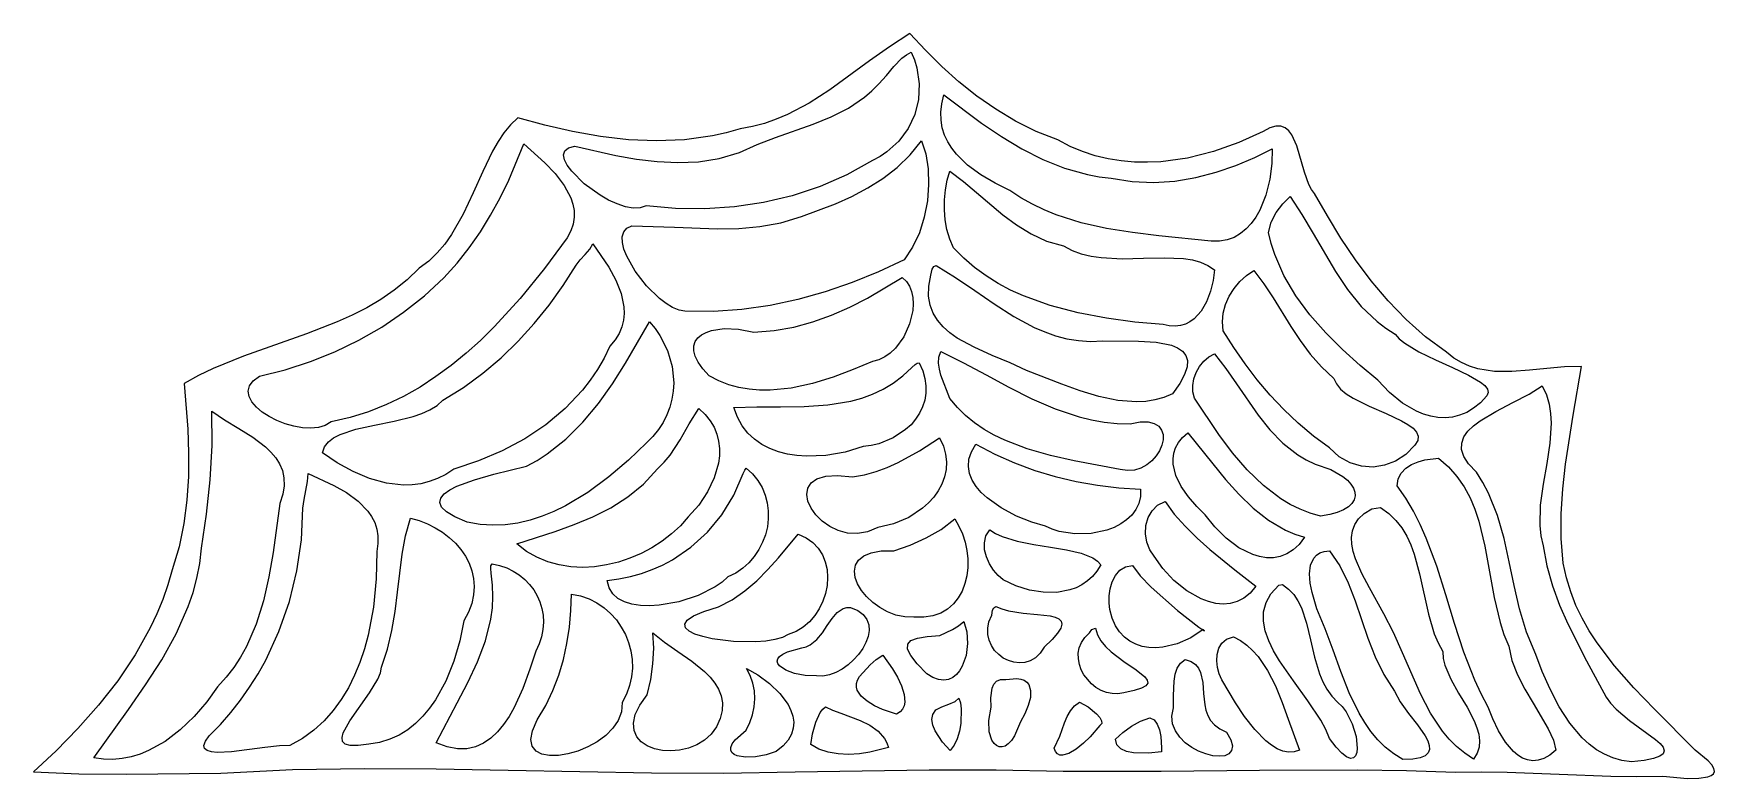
# Model space of a CAD drawing. Extents: x 4 to 315, y 52 to 190.
import ezdxf

# ---------------------------------------------------------------- set-up
doc = ezdxf.new("R2010")
doc.units = 0

msp = doc.modelspace()

# ---------------------------------------------------------------- linework, layer by layer
at = {"layer": 'Layer 1'}
for p, q in [((166.425, 190.213), (162.655865, 187.786771)), ((169.30859, 187.133797), (166.425, 190.213)), ((166.425, 190.213), (166.425, 190.213)), ((166.425, 190.213), (166.425, 190.213)), ((162.655865, 187.786771), (158.972734, 185.151047)), ((165.793264, 186.319562), (166.692, 186.807)), ((166.692, 186.807), (167.296291, 185.361598)), ((166.692, 186.807), (166.692, 186.807)), ((172.332031, 184.158375), (169.30859, 187.133797)), ((158.972734, 185.151047), (151.602125, 179.798375)), ((162.088078, 182.461125), (163.478875, 184.1455)), ((163.478875, 184.1455), (164.969234, 185.689625)), ((164.969234, 185.689625), (165.793264, 186.319562)), ((167.296291, 185.361598), (167.743889, 183.896818)), ((167.743889, 183.896818), (168.183109, 180.947672)), ((175.503082, 181.323391), (172.332031, 184.158375)), ((159.39067, 179.6103), (160.664, 180.923)), ((160.664, 180.923), (162.088078, 182.461125)), ((168.183109, 180.947672), (168.037869, 178.036658)), ((178.8295, 178.6655), (175.503082, 181.323391)), ((147.783467, 177.355061), (143.788453, 175.249516)), ((151.602125, 179.798375), (147.783467, 177.355061)), ((155.071266, 176.442062), (158.027705, 178.435805)), ((158.027705, 178.435805), (159.39067, 179.6103)), ((168.037869, 178.036658), (167.336375, 175.240875)), ((172.341347, 177.256101), (172.748, 178.917)), ((172.748, 178.917), (179.718984, 173.668094)), ((172.748, 178.917), (172.748, 178.917)), ((182.319043, 176.221359), (178.8295, 178.6655)), ((93.8699, 174.609), (92.521083, 173.313388)), ((98.892005, 173.271492), (93.8699, 174.609)), ((141.704316, 174.366162), (139.551494, 173.618557)), ((143.788453, 175.249516), (141.704316, 174.366162)), ((148.505125, 173.46), (151.871475, 174.823039)), ((151.871475, 174.823039), (155.071266, 176.442062)), ((167.336375, 175.240875), (166.106834, 172.63742)), ((172.164871, 175.681166), (172.341347, 177.256101)), ((172.202608, 174.18959), (172.164871, 175.681166)), ((185.979469, 174.027625), (182.319043, 176.221359)), ((91.311097, 171.845074), (90.216153, 170.228465)), ((92.521083, 173.313388), (91.311097, 171.845074)), ((103.992536, 172.112437), (98.892005, 173.271492)), ((109.149427, 171.197789), (103.992536, 172.112437)), ((114.340612, 170.5935), (109.149427, 171.197789)), ((129.899287, 171.30232), (124.737608, 170.579813)), ((132.461268, 171.874767), (129.899287, 171.30232)), ((135.007, 172.599), (132.461268, 171.874767)), ((137.321788, 173.023802), (135.007, 172.599)), ((139.551494, 173.618557), (137.321788, 173.023802)), ((141.579922, 171.026938), (148.505125, 173.46)), ((166.106834, 172.63742), (164.377453, 170.303391)), ((172.438594, 172.778766), (172.202608, 174.18959)), ((172.856865, 171.446088), (172.438594, 172.778766)), ((173.441457, 170.188951), (172.856865, 171.446088)), ((179.718984, 173.668094), (183.36183, 171.188496)), ((183.36183, 171.188496), (187.127125, 168.914)), ((189.818535, 172.120953), (185.979469, 174.027625)), ((193.844, 170.538), (189.818535, 172.120953)), ((231.795, 172.081), (227.297793, 170.04759)), ((233.067701, 172.782322), (231.795, 172.081)), ((234.161373, 173.111045), (233.067701, 172.782322)), ((235.095058, 173.106554), (234.161373, 173.111045)), ((235.887797, 172.808234), (235.095058, 173.106554)), ((236.558632, 172.255471), (235.887797, 172.808234)), ((237.126604, 171.48765), (236.558632, 172.255471)), ((238.030125, 169.464375), (237.126604, 171.48765)), ((89.212459, 168.487969), (87.383667, 164.732941)), ((90.216153, 170.228465), (89.212459, 168.487969)), ((92.186769, 163.100641), (95.0151, 169.811)), ((95.0151, 169.811), (98.880845, 166.319828)), ((95.0151, 169.811), (95.0151, 169.811)), ((102.354237, 167.806316), (102.587437, 168.551254)), ((102.587437, 168.551254), (103.26609, 169.089432)), ((103.26609, 169.089432), (104.439, 169.379)), ((104.439, 169.379), (111.999937, 167.682812)), ((119.544028, 170.365523), (114.340612, 170.5935)), ((124.737608, 170.579813), (119.544028, 170.365523)), ((131.126227, 167.113242), (134.91, 168.193)), ((134.91, 168.193), (138.174654, 169.719445)), ((138.174654, 169.719445), (141.579922, 171.026938)), ((162.176439, 168.315885), (160.907885, 167.476171)), ((164.377453, 170.303391), (162.176439, 168.315885)), ((166.459414, 167.768422), (168.606, 170.378)), ((168.606, 170.378), (169.362283, 167.952451)), ((168.606, 170.378), (168.606, 170.378)), ((174.176407, 169.004749), (173.441457, 170.188951)), ((175.04575, 167.890875), (174.176407, 169.004749)), ((187.127125, 168.914), (191.028029, 166.926004)), ((196.098333, 169.35527), (193.844, 170.538)), ((198.404207, 168.385191), (196.098333, 169.35527)), ((200.753939, 167.618744), (198.404207, 168.385191)), ((222.607156, 168.395719), (217.784566, 167.197551)), ((227.297793, 170.04759), (222.607156, 168.395719)), ((230.249449, 167.277051), (233.481, 168.913)), ((233.481, 168.913), (233.448338, 166.214287)), ((239.440641, 164.570078), (238.030125, 169.464375)), ((98.880845, 166.319828), (100.791601, 164.308186)), ((102.517686, 166.896469), (102.354237, 167.806316)), ((103.028979, 165.863563), (102.517686, 166.896469)), ((103.839313, 164.749449), (103.028979, 165.863563)), ((111.999937, 167.682812), (115.81957, 167.008273)), ((115.81957, 167.008273), (119.652, 166.5435)), ((119.652, 166.5435), (123.487242, 166.359039)), ((123.487242, 166.359039), (127.315313, 166.525438)), ((127.315313, 166.525438), (131.126227, 167.113242)), ((159.532, 166.752), (154.79325, 164.119898)), ((160.907885, 167.476171), (159.532, 166.752)), ((161.443055, 163.438859), (164.059562, 165.465312)), ((164.059562, 165.465312), (166.459414, 167.768422)), ((169.362283, 167.952451), (169.794016, 165.223422)), ((169.794016, 165.223422), (169.897271, 162.296088)), ((177.123762, 165.863689), (175.04575, 167.890875)), ((179.547781, 164.086547), (177.123762, 165.863689)), ((191.028029, 166.926004), (195.077703, 165.305906)), ((195.077703, 165.305906), (199.289307, 164.135105)), ((203.139844, 167.046906), (200.753939, 167.618744)), ((205.554237, 166.660659), (203.139844, 167.046906)), ((207.989434, 166.45098), (205.554237, 166.660659)), ((210.43775, 166.408851), (207.989434, 166.45098)), ((212.8915, 166.52525), (210.43775, 166.408851)), ((217.784566, 167.197551), (212.8915, 166.52525)), ((223.140316, 164.560059), (226.787719, 165.808281)), ((226.787719, 165.808281), (230.249449, 167.277051)), ((233.448338, 166.214287), (233.072328, 163.292672)), ((87.383667, 164.732941), (85.6344, 160.77525)), ((90.58485, 159.837646), (92.186769, 163.100641)), ((100.791601, 164.308186), (102.449337, 162.148125)), ((102.449337, 162.148125), (103.675351, 159.861361)), ((106.161888, 162.445), (103.839313, 164.749449)), ((109.094976, 160.317926), (106.161888, 162.445)), ((149.820125, 161.947875), (144.658937, 160.231852)), ((154.79325, 164.119898), (149.820125, 161.947875)), ((158.6465, 161.65925), (161.443055, 163.438859)), ((169.897271, 162.296088), (169.668125, 159.275625)), ((173.023438, 161.297453), (173.356398, 163.076268)), ((173.356398, 163.076268), (173.838, 164.771)), ((173.838, 164.771), (176.336873, 162.872766)), ((173.838, 164.771), (173.838, 164.771)), ((176.336873, 162.872766), (178.767297, 160.83325)), ((182.190098, 162.5386), (179.547781, 164.086547)), ((184.923, 161.199), (182.190098, 162.5386)), ((199.289307, 164.135105), (201.459945, 163.743628)), ((201.459945, 163.743628), (203.676, 163.495)), ((203.676, 163.495), (207.584145, 162.83998)), ((207.584145, 162.83998), (211.529156, 162.672344)), ((211.529156, 162.672344), (215.466527, 162.938723)), ((215.466527, 162.938723), (219.35175, 163.58575)), ((219.35175, 163.58575), (223.140316, 164.560059)), ((233.072328, 163.292672), (232.327436, 160.339814)), ((240.252299, 162.329221), (239.440641, 164.570078)), ((240.751373, 161.398213), (240.252299, 162.329221)), ((85.6344, 160.77525), (83.774339, 156.810152)), ((88.840075, 156.655125), (90.58485, 159.837646)), ((103.675351, 159.861361), (104.070616, 158.677252)), ((104.070616, 158.677252), (104.290936, 157.469609)), ((110.668452, 159.425531), (109.094976, 160.317926)), ((112.248145, 158.703031), (110.668452, 159.425531)), ((113.785251, 158.192278), (112.248145, 158.703031)), ((139.356, 158.96775), (133.957625, 158.151492)), ((144.658937, 160.231852), (139.356, 158.96775)), ((146.392, 156.413), (152.659688, 158.721313)), ((152.659688, 158.721313), (155.706508, 160.096672)), ((155.706508, 160.096672), (158.6465, 161.65925)), ((169.668125, 159.275625), (169.10265, 156.267209)), ((172.828, 157.609875), (172.845258, 159.465131)), ((172.845258, 159.465131), (173.023438, 161.297453)), ((178.767297, 160.83325), (183.634625, 156.711)), ((186.981067, 159.835107), (184.923, 161.199)), ((189.102818, 158.635734), (186.981067, 159.835107)), ((232.327436, 160.339814), (231.188125, 157.547375)), ((234.245, 157.09575), (235.460469, 158.707844)), ((235.460469, 158.707844), (236.84, 160.073)), ((236.84, 160.073), (239.004902, 156.7306)), ((236.84, 160.073), (236.84, 160.073)), ((241.338, 160.646), (240.751373, 161.398213)), ((243.699957, 156.488195), (241.338, 160.646)), ((83.774339, 156.810152), (81.613166, 153.032906)), ((86.939178, 153.567338), (88.840075, 156.655125)), ((104.313972, 156.241149), (104.117387, 154.994584)), ((104.290936, 157.469609), (104.313972, 156.241149)), ((115.230964, 157.935121), (113.785251, 158.192278)), ((116.536482, 157.973412), (115.230964, 157.935121)), ((117.653, 158.349), (116.536482, 157.973412)), ((123.059813, 157.846195), (117.653, 158.349)), ((128.510125, 157.779), (123.059813, 157.846195)), ((133.957625, 158.151492), (128.510125, 157.779)), ((142.556664, 155.226727), (146.392, 156.413)), ((169.10265, 156.267209), (168.196922, 153.376016)), ((172.977805, 155.76226), (172.828, 157.609875)), ((173.300812, 153.952859), (172.977805, 155.76226)), ((183.634625, 156.711), (186.177443, 154.818578)), ((191.282328, 157.587838), (189.102818, 158.635734)), ((193.513672, 156.678375), (191.282328, 157.587838)), ((198.108158, 155.222578), (193.513672, 156.678375)), ((230.462583, 156.271206), (229.628861, 155.107014)), ((231.188125, 157.547375), (230.462583, 156.271206)), ((233.321281, 155.312281), (234.245, 157.09575)), ((239.004902, 156.7306), (241.051844, 153.245359)), ((246.224969, 152.37825), (243.699957, 156.488195)), ((81.613166, 153.032906), (80.360186, 151.275746)), ((84.868894, 150.588547), (86.939178, 153.567338)), ((102.976, 152.458), (98.793488, 146.776303)), ((103.678843, 153.73263), (102.976, 152.458)), ((104.117387, 154.994584), (103.678843, 153.73263)), ((113.209612, 152.638758), (113.466789, 153.5451)), ((113.236187, 151.557797), (113.209612, 152.638758)), ((113.466789, 153.5451), (114.037618, 154.238591)), ((114.037618, 154.238591), (114.952, 154.681)), ((114.952, 154.681), (122.87725, 154.425125)), ((122.87725, 154.425125), (130.81075, 154.10925)), ((130.81075, 154.10925), (134.756336, 154.172211)), ((134.756336, 154.172211), (138.674875, 154.51225)), ((138.674875, 154.51225), (142.556664, 155.226727)), ((168.196922, 153.376016), (166.947014, 150.707221)), ((173.803164, 152.212248), (173.300812, 153.952859)), ((186.177443, 154.818578), (188.863641, 153.1655)), ((188.863641, 153.1655), (191.746174, 151.846922)), ((202.838875, 154.164), (198.108158, 155.222578)), ((207.65842, 153.398297), (202.838875, 154.164)), ((212.519391, 152.821125), (207.65842, 153.398297)), ((222.176, 151.815), (212.519391, 152.821125)), ((226.446696, 152.525875), (225.148334, 152.049166)), ((227.624109, 153.210391), (226.446696, 152.525875)), ((228.683767, 154.078756), (227.624109, 153.210391)), ((229.628861, 155.107014), (228.683767, 154.078756)), ((232.817, 153.433), (233.321281, 155.312281)), ((233.306246, 151.371547), (232.817, 153.433)), ((241.051844, 153.245359), (245.17725, 146.222625)), ((78.960559, 149.63877), (77.390494, 148.146385)), ((80.360186, 151.275746), (78.960559, 149.63877)), ((82.615956, 147.733014), (84.868894, 150.588547)), ((105.393359, 148.355656), (106.326875, 149.35675)), ((106.326875, 149.35675), (107.200203, 150.349219)), ((107.200203, 150.349219), (107.765, 151.322)), ((107.765, 151.322), (110.696391, 146.991109)), ((107.765, 151.322), (107.765, 151.322)), ((113.516614, 150.340447), (113.236187, 151.557797)), ((114.020992, 149.024939), (113.516614, 150.340447)), ((166.947014, 150.707221), (165.349, 148.366)), ((174.491, 150.571), (173.803164, 152.212248)), ((176.400395, 148.670141), (174.491, 150.571)), ((191.746174, 151.846922), (194.878, 150.958)), ((194.878, 150.958), (196.461199, 150.104279)), ((196.461199, 150.104279), (198.160861, 149.47601)), ((198.160861, 149.47601), (199.956643, 149.041349)), ((223.725833, 151.804222), (222.176, 151.815)), ((225.148334, 152.049166), (223.725833, 151.804222)), ((233.952547, 149.353926), (233.306246, 151.371547)), ((235.670187, 145.453094), (233.952547, 149.353926)), ((248.929746, 148.361492), (246.224969, 152.37825)), ((75.6262, 146.823), (73.386877, 144.664554)), ((77.390494, 148.146385), (75.6262, 146.823)), ((80.1671, 145.015), (82.615956, 147.733014)), ((98.793488, 146.776303), (94.307345, 141.229922)), ((102.251368, 143.610404), (104.648, 147.357)), ((104.648, 147.357), (105.393359, 148.355656)), ((110.696391, 146.991109), (111.995967, 144.614768)), ((115.582, 146.252375), (114.020992, 149.024939)), ((117.680008, 143.545951), (115.582, 146.252375)), ((165.349, 148.366), (160.602232, 146.153346)), ((170.307, 145.55), (170.583375, 146.63725)), ((170.583375, 146.63725), (170.861203, 147.131188)), ((170.861203, 147.131188), (171.273, 147.321)), ((171.273, 147.321), (174.88558, 145.114729)), ((171.273, 147.321), (171.273, 147.321)), ((178.424189, 146.950922), (176.400395, 148.670141)), ((180.552612, 145.403383), (178.424189, 146.950922)), ((199.956643, 149.041349), (201.828203, 148.768453)), ((201.828203, 148.768453), (205.717287, 148.580576)), ((205.717287, 148.580576), (209.665375, 148.657625)), ((209.665375, 148.657625), (213.509729, 148.744846)), ((213.509729, 148.744846), (217.087609, 148.587484)), ((217.087609, 148.587484), (218.725767, 148.337475)), ((218.725767, 148.337475), (220.236279, 147.930787)), ((220.236279, 147.930787), (221.598804, 147.335577)), ((221.598804, 147.335577), (222.793, 146.52)), ((222.793, 146.52), (222.556045, 144.559205)), ((228.748141, 145.467646), (230.073, 146.39)), ((230.073, 146.39), (231.929937, 143.919598)), ((230.073, 146.39), (230.073, 146.39)), ((245.17725, 146.222625), (247.448418, 142.873264)), ((251.831, 144.48325), (248.929746, 148.361492)), ((73.386877, 144.664554), (71.009347, 142.742121)), ((76.573461, 141.701697), (80.1671, 145.015)), ((99.670397, 140.005359), (102.251368, 143.610404)), ((111.995967, 144.614768), (112.987375, 142.157625)), ((120.075812, 141.211516), (117.680008, 143.545951)), ((155.734047, 144.175266), (150.759244, 142.461209)), ((160.602232, 146.153346), (155.734047, 144.175266)), ((158.608344, 141.305125), (165.028, 145.098)), ((165.028, 145.098), (165.777448, 144.376288)), ((165.028, 145.098), (165.028, 145.098)), ((165.777448, 144.376288), (166.346584, 143.503021)), ((166.346584, 143.503021), (166.742783, 142.503506)), ((169.889471, 141.668861), (169.923824, 143.510137)), ((169.923824, 143.510137), (170.307, 145.55)), ((174.88558, 145.114729), (178.445391, 142.691391)), ((182.775891, 144.017563), (180.552612, 145.403383)), ((185.084253, 142.7835), (182.775891, 144.017563)), ((222.556045, 144.559205), (222.073547, 142.545078)), ((226.454016, 143.054393), (227.530063, 144.344797)), ((227.530063, 144.344797), (228.748141, 145.467646)), ((231.929937, 143.919598), (233.65375, 141.334469)), ((237.877672, 141.73634), (235.670187, 145.453094)), ((254.945441, 140.788852), (251.831, 144.48325)), ((68.509474, 141.028745), (65.903122, 139.497469)), ((71.009347, 142.742121), (68.509474, 141.028745)), ((72.733666, 138.674578), (76.573461, 141.701697)), ((94.307345, 141.229922), (89.486883, 135.954549)), ((96.899728, 136.560604), (99.670397, 140.005359)), ((112.987375, 142.157625), (113.522549, 139.664529)), ((121.310638, 140.279371), (120.075812, 141.211516)), ((122.530211, 139.554916), (121.310638, 140.279371)), ((145.692625, 141.040625), (140.54899, 139.942963)), ((150.759244, 142.461209), (145.692625, 141.040625)), ((155.314855, 139.622063), (158.608344, 141.305125)), ((166.742783, 142.503506), (166.973422, 141.403047)), ((167.045875, 140.226949), (166.967518, 139.000518)), ((166.973422, 141.403047), (167.045875, 140.226949)), ((170.17176, 140.010331), (169.889471, 141.668861)), ((170.738516, 138.518703), (170.17176, 140.010331)), ((178.445391, 142.691391), (182.014412, 140.225326)), ((182.014412, 140.225326), (185.654625, 137.890875)), ((187.467928, 141.691234), (185.084253, 142.7835)), ((192.422125, 139.89225), (187.467928, 141.691234)), ((221.332557, 140.603256), (220.320125, 138.859375)), ((222.073547, 142.545078), (221.332557, 140.603256)), ((224.430562, 138.507266), (224.869016, 140.102686)), ((224.869016, 140.102686), (225.55525, 141.629375)), ((225.55525, 141.629375), (226.454016, 143.054393)), ((233.65375, 141.334469), (236.966, 136.035)), ((240.48275, 138.2095), (237.877672, 141.73634)), ((247.448418, 142.873264), (249.987031, 139.757328)), ((258.289781, 137.323625), (254.945441, 140.788852)), ((60.434436, 136.873395), (54.7302, 134.65425)), ((63.206154, 138.121337), (60.434436, 136.873395)), ((65.903122, 139.497469), (63.206154, 138.121337)), ((68.675643, 135.939326), (72.733666, 138.674578)), ((113.453422, 137.180328), (113.145975, 135.955578)), ((113.572777, 138.418514), (113.453422, 137.180328)), ((113.522549, 139.664529), (113.572777, 138.418514)), ((113.823116, 129.230516), (118.231, 136.912)), ((118.231, 136.912), (119.27292, 135.675389)), ((118.231, 136.912), (118.231, 136.912)), ((123.704632, 139.076382), (122.530211, 139.554916)), ((124.804, 138.882), (123.704632, 139.076382)), ((130.089877, 138.834201), (124.804, 138.882)), ((135.343141, 139.197672), (130.089877, 138.834201)), ((140.54899, 139.942963), (135.343141, 139.197672)), ((144.959406, 135.928125), (148.502082, 136.89175)), ((148.502082, 136.89175), (151.95, 138.137)), ((151.95, 138.137), (155.314855, 139.622063)), ((166.967518, 139.000518), (166.387875, 136.497875)), ((171.557558, 137.178136), (170.738516, 138.518703)), ((172.596709, 135.972787), (171.557558, 137.178136)), ((185.654625, 137.890875), (189.42801, 135.862377)), ((197.560307, 138.540922), (192.422125, 139.89225)), ((202.804297, 137.557562), (197.560307, 138.540922)), ((208.07592, 136.862484), (202.804297, 137.557562)), ((218.264198, 136.889524), (217.429141, 136.467984)), ((219.023303, 137.439072), (218.264198, 136.889524)), ((220.320125, 138.859375), (219.023303, 137.439072)), ((224.275141, 136.876057), (224.430562, 138.507266)), ((224.438, 135.242), (224.275141, 136.876057)), ((243.393172, 134.87841), (240.48275, 138.2095)), ((249.987031, 139.757328), (252.889441, 136.968885)), ((252.889441, 136.968885), (254.50718, 135.726868)), ((261.88073, 134.132898), (258.289781, 137.323625)), ((54.7302, 134.65425), (43.122728, 130.568156)), ((64.427325, 133.501625), (68.675643, 135.939326)), ((89.486883, 135.954549), (86.941691, 133.460894)), ((93.934, 133.294875), (96.899728, 136.560604)), ((112.631928, 134.749869), (111.892772, 133.568808)), ((113.145975, 135.955578), (112.631928, 134.749869)), ((119.27292, 135.675389), (120.182361, 134.365781)), ((120.182361, 134.365781), (121.594391, 131.571687)), ((126.717238, 133.243859), (127.195922, 133.920238)), ((127.195922, 133.920238), (127.87125, 134.48625)), ((127.87125, 134.48625), (128.719804, 134.94166)), ((128.719804, 134.94166), (129.718168, 135.286234)), ((129.718168, 135.286234), (132.070656, 135.641938)), ((132.070656, 135.641938), (134.741379, 135.551484)), ((134.741379, 135.551484), (137.543, 135.013)), ((137.543, 135.013), (141.310277, 135.287937)), ((141.310277, 135.287937), (144.959406, 135.928125)), ((165.293498, 134.097561), (163.743391, 132.002016)), ((166.387875, 136.497875), (165.293498, 134.097561)), ((173.823791, 134.886814), (172.596709, 135.972787)), ((175.206625, 133.904375), (173.823791, 134.886814)), ((178.310838, 132.186729), (175.206625, 133.904375)), ((189.42801, 135.862377), (191.38401, 135.017342)), ((191.38401, 135.017342), (193.396547, 134.314172)), ((193.396547, 134.314172), (195.473366, 133.77466)), ((195.473366, 133.77466), (197.622217, 133.4206)), ((213.297, 136.376), (208.07592, 136.862484)), ((214.452059, 136.128461), (213.297, 136.376)), ((215.524689, 136.071748), (214.452059, 136.128461)), ((216.51651, 136.190157), (215.524689, 136.071748)), ((217.429141, 136.467984), (216.51651, 136.190157)), ((226.372607, 132.136863), (224.438, 135.242)), ((236.966, 136.035), (238.686438, 133.428145)), ((246.516687, 131.748906), (243.393172, 134.87841)), ((254.50718, 135.726868), (256.252, 134.602)), ((256.252, 134.602), (257.010214, 133.751586)), ((265.735, 131.262), (261.88073, 134.132898)), ((55.471522, 129.541609), (60.016641, 131.367158)), ((60.016641, 131.367158), (64.427325, 133.501625)), ((84.301412, 131.085875), (81.56221, 128.846454)), ((86.941691, 133.460894), (84.301412, 131.085875)), ((90.767854, 130.226912), (93.934, 133.294875)), ((110.91, 132.418), (109.826308, 130.204813)), ((111.892772, 133.568808), (110.91, 132.418)), ((121.594391, 131.571687), (122.448256, 128.617937)), ((126.443469, 131.560937), (126.458615, 132.457348)), ((126.695217, 130.554863), (126.443469, 131.560937)), ((126.458615, 132.457348), (126.717238, 133.243859)), ((162.815877, 131.131795), (161.796557, 130.413682)), ((163.743391, 132.002016), (162.815877, 131.131795)), ((171.814406, 130.342049), (172.149, 131.404)), ((172.149, 131.404), (176.367629, 129.323908)), ((172.149, 131.404), (172.149, 131.404)), ((181.651922, 130.693109), (178.310838, 132.186729)), ((184.972451, 129.296779), (181.651922, 130.693109)), ((197.622217, 133.4206), (199.850845, 133.273782)), ((199.850845, 133.273782), (202.167, 133.356)), ((202.167, 133.356), (208.744906, 133.345438)), ((208.744906, 133.345438), (212.010293, 133.127344)), ((212.010293, 133.127344), (214.82425, 132.55675)), ((214.82425, 132.55675), (215.959821, 132.0899)), ((215.959821, 132.0899), (216.859988, 131.475687)), ((216.859988, 131.475687), (217.483904, 130.694365)), ((217.483904, 130.694365), (217.790719, 129.726188)), ((221.782064, 130.432514), (222.807, 131.006)), ((222.807, 131.006), (224.902752, 128.268842)), ((222.807, 131.006), (222.807, 131.006)), ((228.460859, 129.107969), (226.372607, 132.136863)), ((238.686438, 133.428145), (240.53775, 130.921531)), ((240.53775, 130.921531), (242.585938, 128.568902)), ((249.761047, 128.826824), (246.516687, 131.748906)), ((257.010214, 133.751586), (258.023771, 132.926578)), ((258.023771, 132.926578), (260.632672, 131.346688)), ((260.632672, 131.346688), (263.710205, 129.850141)), ((267.119179, 130.192588), (265.735, 131.262)), ((37.473315, 128.26991), (34.742713, 126.962641)), ((43.122728, 130.568156), (37.473315, 128.26991)), ((46.0897, 126.84), (50.819898, 128.030662)), ((50.819898, 128.030662), (55.471522, 129.541609)), ((81.56221, 128.846454), (78.720247, 126.759592)), ((87.395928, 127.375453), (90.767854, 130.226912)), ((108.615505, 128.107924), (107.284188, 126.124968)), ((109.826308, 130.204813), (108.615505, 128.107924)), ((111.403484, 125.430232), (113.823116, 129.230516)), ((122.448256, 128.617937), (122.725125, 125.59275)), ((127.237277, 129.439359), (126.695217, 130.554863)), ((128.093066, 128.21466), (127.237277, 129.439359)), ((129.286, 126.881), (128.093066, 128.21466)), ((155.949533, 128.05633), (152.223203, 126.673016)), ((159.512, 129.535), (155.949533, 128.05633)), ((160.692806, 129.872982), (159.512, 129.535)), ((161.796557, 130.413682), (160.692806, 129.872982)), ((165.099453, 126.877757), (166.779, 128.479)), ((166.779, 128.479), (167.40475, 129.021125)), ((167.40475, 129.021125), (167.754094, 129.247797)), ((167.754094, 129.247797), (168.17, 129.306)), ((168.17, 129.306), (168.815081, 127.860187)), ((168.17, 129.306), (168.17, 129.306)), ((168.815081, 127.860187), (169.225428, 126.438416)), ((171.7455, 129.244766), (171.814406, 130.342049)), ((171.887719, 128.126506), (171.7455, 129.244766)), ((172.1865, 127.001625), (171.887719, 128.126506)), ((176.367629, 129.323908), (180.554031, 127.083141)), ((188.015, 127.871), (184.972451, 129.296779)), ((194.535031, 125.362578), (188.015, 127.871)), ((217.739584, 128.551408), (217.289652, 127.150281)), ((217.790719, 129.726188), (217.739584, 128.551408)), ((218.995994, 126.358959), (219.434875, 127.548875)), ((219.434875, 127.548875), (220.065709, 128.656244)), ((220.065709, 128.656244), (220.858203, 129.633359)), ((220.858203, 129.633359), (221.782064, 130.432514)), ((224.902752, 128.268842), (226.884891, 125.401172)), ((230.7004, 126.174465), (228.460859, 129.107969)), ((242.585938, 128.568902), (244.897, 126.424)), ((253.034, 126.118), (249.761047, 128.826824)), ((263.710205, 129.850141), (266.887875, 128.42475)), ((266.887875, 128.42475), (269.797186, 127.058328)), ((268.549758, 129.344488), (267.119179, 130.192588)), ((270.021927, 128.696152), (268.549758, 129.344488)), ((271.530875, 128.226031), (270.021927, 128.696152)), ((274.639867, 127.734246), (271.530875, 128.226031)), ((277.83825, 127.69675), (274.639867, 127.734246)), ((281.087539, 127.94116), (277.83825, 127.69675)), ((284.34925, 128.295094), (281.087539, 127.94116)), ((287.584898, 128.586168), (284.34925, 128.295094)), ((290.756, 128.642), (287.584898, 128.586168)), ((289.220062, 119.655059), (290.756, 128.642)), ((34.742713, 126.962641), (32.096, 125.514)), ((32.096, 125.514), (32.792841, 117.032902)), ((43.966922, 124.070689), (44.201511, 125.045719)), ((44.201511, 125.045719), (44.892164, 125.976873)), ((44.892164, 125.976873), (46.0897, 126.84)), ((75.771689, 124.84225), (72.712698, 123.111391)), ((78.720247, 126.759592), (75.771689, 124.84225)), ((80.0133, 122.397), (83.812864, 124.759236)), ((83.812864, 124.759236), (87.395928, 127.375453)), ((107.284188, 126.124968), (105.838956, 124.253578)), ((108.784425, 121.768875), (111.403484, 125.430232)), ((122.725125, 125.59275), (122.641301, 124.080936)), ((131.083107, 125.960521), (129.286, 126.881)), ((132.922295, 125.252654), (131.083107, 125.960521)), ((134.797175, 124.742878), (132.922295, 125.252654)), ((136.701359, 124.416672), (134.797175, 124.742878)), ((144.483375, 124.657125), (140.572088, 124.256885)), ((148.384115, 125.501225), (144.483375, 124.657125)), ((152.223203, 126.673016), (148.384115, 125.501225)), ((161.469134, 124.413301), (163.326436, 125.529775)), ((163.326436, 125.529775), (165.099453, 126.877757)), ((169.225428, 126.438416), (169.414323, 125.049191)), ((169.414323, 125.049191), (169.395047, 123.701016)), ((173.856, 122.723), (172.1865, 127.001625)), ((180.554031, 127.083141), (184.74798, 124.820834)), ((184.74798, 124.820834), (188.98925, 122.676125)), ((197.957363, 124.113975), (194.535031, 125.362578)), ((216.400074, 125.503061), (215.03, 123.59)), ((217.289652, 127.150281), (216.400074, 125.503061)), ((218.779359, 125.134203), (218.995994, 126.358959)), ((218.815264, 123.922314), (218.779359, 125.134203)), ((226.884891, 125.401172), (230.867625, 119.639125)), ((233.088875, 123.3555), (230.7004, 126.174465)), ((244.897, 126.424), (245.36203, 125.400492)), ((245.36203, 125.400492), (246.151945, 124.457705)), ((246.151945, 124.457705), (247.210606, 123.585491)), ((255.221516, 123.820535), (253.034, 126.118)), ((269.797186, 127.058328), (272.069641, 125.738688)), ((272.069641, 125.738688), (272.851892, 125.092602)), ((272.851892, 125.092602), (273.336744, 124.453641)), ((273.336744, 124.453641), (273.478134, 123.820281)), ((281.056414, 123.507031), (283.475, 125.055)), ((283.475, 125.055), (283.478, 125.055)), ((283.478, 125.055), (284.228503, 123.402225)), ((283.478, 125.055), (283.478, 125.055)), ((44.137577, 123.075937), (43.966922, 124.070689)), ((44.662653, 122.085615), (44.137577, 123.075937)), ((45.491332, 121.123875), (44.662653, 122.085615)), ((69.53944, 121.583974), (66.248079, 120.276963)), ((72.712698, 123.111391), (69.53944, 121.583974)), ((77.610488, 120.610676), (78.919076, 121.422192)), ((78.919076, 121.422192), (80.0133, 122.397)), ((105.838956, 124.253578), (102.633136, 120.836037)), ((105.924213, 118.330408), (108.784425, 121.768875)), ((122.406166, 122.584344), (122.017366, 121.114002)), ((122.641301, 124.080936), (122.406166, 122.584344)), ((138.62846, 124.259514), (136.701359, 124.416672)), ((140.572088, 124.256885), (138.62846, 124.259514)), ((146.879693, 121.252799), (151.239875, 121.542125)), ((151.239875, 121.542125), (155.483385, 122.235373)), ((155.483385, 122.235373), (157.538423, 122.787854)), ((157.538423, 122.787854), (159.536734, 123.506578)), ((159.536734, 123.506578), (161.469134, 124.413301)), ((169.180883, 122.402393), (168.785111, 121.161826)), ((169.395047, 123.701016), (169.180883, 122.402393)), ((175.232291, 121.046948), (173.856, 122.723)), ((188.98925, 122.676125), (193.317613, 120.78815)), ((201.4325, 123.057875), (197.957363, 124.113975)), ((204.918887, 122.335854), (201.4325, 123.057875)), ((208.374969, 122.089484), (204.918887, 122.335854)), ((210.07866, 122.188911), (208.374969, 122.089484)), ((211.759191, 122.460342), (210.07866, 122.188911)), ((213.41137, 122.921472), (211.759191, 122.460342)), ((215.03, 123.59), (213.41137, 122.921472)), ((219.134, 122.771), (218.815264, 123.922314)), ((223.594234, 116.028047), (219.134, 122.771)), ((235.623928, 120.670223), (233.088875, 123.3555)), ((247.210606, 123.585491), (248.481875, 122.773703)), ((248.481875, 122.773703), (251.43768, 121.290818)), ((257.621187, 121.874469), (255.221516, 123.820535)), ((260.175078, 120.380043), (257.621187, 121.874469)), ((272.022594, 121.931923), (270.774078, 120.92359)), ((273.23, 123.191), (272.022594, 121.931923)), ((273.478134, 123.820281), (273.23, 123.191)), ((274.874867, 120.338719), (278.048938, 121.9555)), ((278.048938, 121.9555), (281.056414, 123.507031)), ((284.228503, 123.402225), (284.728992, 121.697038)), ((284.728992, 121.697038), (285.011876, 119.945078)), ((37.2251, 120.368), (39.613549, 118.763789)), ((37.328098, 114.019811), (37.2251, 120.368)), ((37.2251, 120.368), (37.2251, 120.368)), ((39.613549, 118.763789), (42.214489, 117.191313)), ((46.572792, 120.214869), (45.491332, 121.123875)), ((47.856212, 119.38275), (46.572792, 120.214869)), ((49.290773, 118.65167), (47.856212, 119.38275)), ((50.825654, 118.045781), (49.290773, 118.65167)), ((59.2957, 118.392), (58.226133, 117.739541)), ((62.834777, 119.207318), (59.2957, 118.392)), ((66.248079, 120.276963), (62.834777, 119.207318)), ((67.352688, 117.798), (70.980842, 118.507277)), ((70.980842, 118.507277), (74.499889, 119.379469)), ((74.499889, 119.379469), (76.124953, 119.937939)), ((76.124953, 119.937939), (77.610488, 120.610676)), ((102.633136, 120.836037), (99.050825, 117.836375)), ((102.781122, 115.198797), (105.924213, 118.330408)), ((120.769355, 118.296178), (119.905436, 116.97075)), ((121.472547, 119.680937), (120.769355, 118.296178)), ((122.017366, 121.114002), (121.472547, 119.680937)), ((125.574141, 118.051703), (127.363, 120.882)), ((127.363, 120.882), (128.524976, 119.781938)), ((127.363, 120.882), (127.363, 120.882)), ((128.524976, 119.781938), (129.461527, 118.614002)), ((129.461527, 118.614002), (130.184276, 117.388319)), ((133.834, 121.068), (138.103268, 121.189771)), ((134.504756, 119.261902), (133.834, 121.068)), ((135.378049, 117.682934), (134.504756, 119.261902)), ((138.103268, 121.189771), (142.476328, 121.193359)), ((142.476328, 121.193359), (146.879693, 121.252799)), ((167.501875, 118.888875), (166.640973, 117.873497)), ((168.221015, 119.987819), (167.501875, 118.888875)), ((168.785111, 121.161826), (168.221015, 119.987819)), ((176.753721, 119.54102), (175.232291, 121.046948)), ((178.406122, 118.193183), (176.753721, 119.54102)), ((193.317613, 120.78815), (197.772844, 119.296047)), ((197.772844, 119.296047), (200.060463, 118.741927)), ((200.060463, 118.741927), (202.394715, 118.338951)), ((202.394715, 118.338951), (204.78057, 118.104511)), ((207.223, 118.056), (209.048978, 118.386136)), ((209.048978, 118.386136), (210.52317, 118.388494)), ((210.52317, 118.388494), (211.66546, 118.10875)), ((230.867625, 119.639125), (233.047869, 116.927162)), ((238.303203, 118.137781), (235.623928, 120.670223)), ((251.43768, 121.290818), (254.57025, 119.927875)), ((254.57025, 119.927875), (257.430477, 118.603697)), ((257.430477, 118.603697), (258.618114, 117.930778)), ((261.49175, 119.833521), (260.175078, 120.380043)), ((262.82525, 119.4375), (261.49175, 119.833521)), ((264.168336, 119.20451), (262.82525, 119.4375)), ((265.513766, 119.147082), (264.168336, 119.20451)), ((266.854297, 119.277746), (265.513766, 119.147082)), ((268.182687, 119.609031), (266.854297, 119.277746)), ((269.491695, 120.153469), (268.182687, 119.609031)), ((270.774078, 120.92359), (269.491695, 120.153469)), ((270.725173, 117.656262), (271.9565, 118.595)), ((271.9565, 118.595), (274.874867, 120.338719)), ((285.011876, 119.945078), (285.109563, 118.151989)), ((287.78125, 110.561975), (289.220062, 119.655059)), ((32.792841, 117.032902), (32.943628, 112.687894)), ((42.214489, 117.191313), (44.805306, 115.558555)), ((44.805306, 115.558555), (47.163387, 113.7735)), ((52.410034, 117.589236), (50.825654, 118.045781)), ((53.993092, 117.306187), (52.410034, 117.589236)), ((55.524009, 117.220787), (53.993092, 117.306187)), ((56.951962, 117.357188), (55.524009, 117.220787)), ((58.226133, 117.739541), (56.951962, 117.357188)), ((58.806982, 114.686637), (59.769377, 115.450639)), ((59.769377, 115.450639), (60.966417, 116.083781)), ((60.966417, 116.083781), (63.914766, 117.055535)), ((63.914766, 117.055535), (67.352688, 117.798)), ((95.144805, 115.235666), (90.967856, 113.014984)), ((99.050825, 117.836375), (95.144805, 115.235666)), ((99.313426, 112.458006), (102.781122, 115.198797)), ((118.878435, 115.715682), (117.686, 114.542)), ((119.905436, 116.97075), (118.878435, 115.715682)), ((123.895625, 115.087625), (125.574141, 118.051703)), ((130.184276, 117.388319), (130.704844, 116.115016)), ((130.704844, 116.115016), (131.034853, 114.804218)), ((136.43404, 116.321084), (135.378049, 117.682934)), ((137.652891, 115.166344), (136.43404, 116.321084)), ((139.014763, 114.208701), (137.652891, 115.166344)), ((163.340516, 115.413797), (160.6749, 114.347725)), ((165.651592, 116.950189), (163.340516, 115.413797)), ((166.640973, 117.873497), (165.651592, 116.950189)), ((168.197391, 113.027125), (171.938, 115.432)), ((171.938, 115.432), (172.632533, 113.921247)), ((171.938, 115.432), (171.938, 115.432)), ((180.175328, 116.991406), (178.406122, 118.193183)), ((182.047173, 115.923657), (180.175328, 116.991406)), ((184.00749, 114.977902), (182.047173, 115.923657)), ((204.78057, 118.104511), (207.223, 118.056)), ((211.66546, 118.10875), (212.495734, 117.592578)), ((212.495734, 117.592578), (213.033878, 116.885655)), ((213.033878, 116.885655), (213.299775, 116.033654)), ((213.299775, 116.033654), (213.313313, 115.082253)), ((216.143367, 114.558236), (216.902554, 115.489766)), ((216.902554, 115.489766), (217.903, 116.377)), ((217.903, 116.377), (222.497844, 110.636244)), ((217.903, 116.377), (217.903, 116.377)), ((226.122588, 112.685041), (223.594234, 116.028047)), ((233.047869, 116.927162), (235.473797, 114.449516)), ((241.124346, 115.777324), (238.303203, 118.137781)), ((244.085, 113.608), (241.124346, 115.777324)), ((258.618114, 117.930778), (259.56925, 117.237109)), ((259.56925, 117.237109), (260.227745, 116.512544)), ((260.227745, 116.512544), (260.537461, 115.746936)), ((260.537461, 115.746936), (260.442259, 114.930136)), ((268.576062, 114.48), (268.982167, 115.606473)), ((268.982167, 115.606473), (269.716133, 116.662656)), ((269.716133, 116.662656), (270.725173, 117.656262)), ((285.109563, 118.151989), (284.878977, 114.464987)), ((32.943628, 112.687894), (32.902075, 108.310462)), ((36.956187, 107.660738), (37.328098, 114.019811)), ((47.163387, 113.7735), (48.185586, 112.795106)), ((48.185586, 112.795106), (49.066121, 111.744133)), ((57.7358, 112.668), (58.11665, 113.767261)), ((60.464808, 110.819332), (57.7358, 112.668)), ((58.11665, 113.767261), (58.806982, 114.686637)), ((90.967856, 113.014984), (86.572761, 111.155404)), ((97.444812, 111.260407), (99.313426, 112.458006)), ((117.686, 114.542), (114.351735, 111.328844)), ((120.958232, 110.915053), (122.041047, 112.229484)), ((122.041047, 112.229484), (123.895625, 115.087625)), ((131.169684, 112.110646), (130.99775, 110.748125)), ((131.034853, 114.804218), (131.185926, 113.466053)), ((131.185926, 113.466053), (131.169684, 112.110646)), ((140.499818, 113.438145), (139.014763, 114.208701)), ((142.088219, 112.844665), (140.499818, 113.438145)), ((143.760125, 112.41825), (142.088219, 112.844665)), ((145.495699, 112.14889), (143.760125, 112.41825)), ((147.275104, 112.026574), (145.495699, 112.14889)), ((150.886047, 112.183031), (147.275104, 112.026574)), ((154.434248, 112.807535), (150.886047, 112.183031)), ((157.761, 113.82), (154.434248, 112.807535)), ((159.242345, 114.012317), (157.761, 113.82)), ((160.6749, 114.347725), (159.242345, 114.012317)), ((164.285125, 110.87875), (168.197391, 113.027125)), ((172.632533, 113.921247), (173.051971, 112.43373)), ((173.051971, 112.43373), (173.215005, 110.978064)), ((177.371752, 111.478404), (177.813332, 112.865466)), ((177.813332, 112.865466), (178.635, 114.297)), ((178.635, 114.297), (182.171195, 112.420258)), ((178.635, 114.297), (178.635, 114.297)), ((182.171195, 112.420258), (185.80925, 110.792937)), ((188.136875, 113.40425), (184.00749, 114.977902)), ((192.45015, 112.174191), (188.136875, 113.40425)), ((196.833984, 111.191469), (192.45015, 112.174191)), ((212.038615, 112.088393), (211.241564, 111.196138)), ((212.662847, 113.063947), (212.038615, 112.088393)), ((213.094375, 114.077125), (212.662847, 113.063947)), ((213.313313, 115.082253), (213.094375, 114.077125)), ((215.139401, 111.575468), (215.279187, 112.593328)), ((215.279187, 112.593328), (215.608044, 113.590171)), ((215.608044, 113.590171), (216.143367, 114.558236)), ((228.873375, 109.517125), (226.122588, 112.685041)), ((235.473797, 114.449516), (238.235232, 112.297393)), ((238.235232, 112.297393), (239.769836, 111.371905)), ((245.90808, 111.9504), (244.085, 113.608)), ((258.210904, 112.380115), (256.320922, 111.142422)), ((259.886, 114.052), (258.210904, 112.380115)), ((260.442259, 114.930136), (259.886, 114.052)), ((268.550606, 113.275527), (268.576062, 114.48)), ((268.958586, 111.985344), (268.550606, 113.275527)), ((284.878977, 114.464987), (284.2965, 110.681162)), ((49.066121, 111.744133), (49.777165, 110.609077)), ((49.777165, 110.609077), (50.290892, 109.378437)), ((50.290892, 109.378437), (50.579476, 108.040712)), ((63.37863, 109.205719), (60.464808, 110.819332)), ((66.428508, 107.919621), (63.37863, 109.205719)), ((82.0123, 109.638), (80.5294, 108.664296)), ((86.572761, 111.155404), (82.0123, 109.638)), ((89.4367, 108.708541), (95.4794, 110.192)), ((95.4794, 110.192), (97.444812, 111.260407)), ((114.351735, 111.328844), (110.718916, 108.21347)), ((117.129798, 106.887683), (119.724, 109.717)), ((119.724, 109.717), (120.958232, 110.915053)), ((130.99775, 110.748125), (130.233293, 108.042244)), ((135.568, 108.838), (135.893, 109.437)), ((135.893, 109.437), (136.119, 109.855)), ((136.119, 109.855), (137.316425, 108.759542)), ((136.119, 109.855), (136.119, 109.855)), ((158.031092, 108.602242), (160.172047, 109.1995)), ((160.172047, 109.1995), (162.25551, 109.967195)), ((162.25551, 109.967195), (164.285125, 110.87875)), ((173.140328, 109.562861), (172.846634, 108.196736)), ((173.215005, 110.978064), (173.140328, 109.562861)), ((177.275268, 110.139993), (177.371752, 111.478404)), ((177.488891, 108.854417), (177.275268, 110.139993)), ((185.80925, 110.792937), (189.537867, 109.409648)), ((189.537867, 109.409648), (193.34575, 108.265)), ((205.36, 109.583), (196.833984, 111.191469)), ((206.722869, 109.373626), (205.36, 109.583)), ((208.012346, 109.475928), (206.722869, 109.373626)), ((209.208544, 109.844231), (208.012346, 109.475928)), ((210.291578, 110.432859), (209.208544, 109.844231)), ((211.241564, 111.196138), (210.291578, 110.432859)), ((215.171289, 110.54435), (215.139401, 111.575468)), ((215.6805, 108.473375), (215.171289, 110.54435)), ((222.497844, 110.636244), (224.845551, 107.753952)), ((231.864303, 106.641381), (228.873375, 109.517125)), ((239.769836, 111.371905), (241.422, 110.562)), ((241.422, 110.562), (244.323699, 109.562027)), ((244.323699, 109.562027), (246.560406, 108.302531)), ((247.903766, 110.809891), (245.90808, 111.9504)), ((250.007475, 110.172654), (247.903766, 110.809891)), ((252.154625, 110.024875), (250.007475, 110.172654)), ((254.280635, 110.352736), (252.154625, 110.024875)), ((256.320922, 111.142422), (254.280635, 110.352736)), ((256.79035, 107.845961), (257.350672, 108.91825)), ((257.350672, 108.91825), (258.203377, 109.797977)), ((258.203377, 109.797977), (259.273875, 110.49625)), ((259.273875, 110.49625), (260.487576, 111.02418)), ((260.487576, 111.02418), (261.769891, 111.392875)), ((261.769891, 111.392875), (264.242, 111.697)), ((264.242, 111.697), (266.113561, 110.073231)), ((264.242, 111.697), (264.242, 111.697)), ((266.113561, 110.073231), (267.693412, 108.299472)), ((269.852788, 110.601738), (268.958586, 111.985344)), ((271.286, 109.117), (269.852788, 110.601738)), ((272.491323, 107.178655), (271.286, 109.117)), ((284.2965, 110.681162), (283.621398, 106.845649)), ((287.268188, 105.989568), (287.78125, 110.561975)), ((32.902075, 108.310462), (32.622744, 103.928517)), ((36.250583, 101.31327), (36.956187, 107.660738)), ((50.61509, 106.584398), (50.369907, 104.997995)), ((50.579476, 108.040712), (50.61509, 106.584398)), ((54.656263, 105.702875), (54.972198, 107.350359)), ((54.972198, 107.350359), (55.0635, 108.838)), ((55.0635, 108.838), (59.804344, 106.63963)), ((55.0635, 108.838), (55.0635, 108.838)), ((59.804344, 106.63963), (62.165224, 105.295672)), ((69.565687, 107.0535), (66.428508, 107.919621)), ((72.741412, 106.699816), (69.565687, 107.0535)), ((74.328493, 106.744033), (72.741412, 106.699816)), ((75.906927, 106.951031), (74.328493, 106.744033)), ((77.470619, 107.33237), (75.906927, 106.951031)), ((79.013474, 107.899605), (77.470619, 107.33237)), ((80.5294, 108.664296), (79.013474, 107.899605)), ((80.267416, 105.073416), (81.276018, 105.794099)), ((81.276018, 105.794099), (82.5864, 106.469325)), ((82.5864, 106.469325), (85.830697, 107.681981)), ((85.830697, 107.681981), (89.4367, 108.708541)), ((110.718916, 108.21347), (106.820507, 105.343021)), ((114.235133, 104.511056), (117.129798, 106.887683)), ((130.233293, 108.042244), (128.985531, 105.429422)), ((133.823615, 104.831322), (135.568, 108.838)), ((137.316425, 108.759542), (138.301807, 107.548651)), ((138.301807, 107.548651), (139.080367, 106.242365)), ((139.080367, 106.242365), (139.657328, 104.860723)), ((147.344988, 104.944501), (147.519701, 106.10209)), ((147.519701, 106.10209), (148.133969, 107.100292)), ((148.133969, 107.100292), (149.229913, 107.874246)), ((149.229913, 107.874246), (150.849652, 108.35909)), ((150.849652, 108.35909), (153.035308, 108.489962)), ((153.035308, 108.489962), (155.829, 108.202)), ((155.829, 108.202), (158.031092, 108.602242)), ((172.352615, 106.888302), (171.676965, 105.646173)), ((172.846634, 108.196736), (172.352615, 106.888302)), ((177.977628, 107.625857), (177.488891, 108.854417)), ((178.70649, 106.458494), (177.977628, 107.625857)), ((179.640486, 105.35651), (178.70649, 106.458494)), ((193.34575, 108.265), (197.221602, 107.353602)), ((197.221602, 107.353602), (201.154125, 106.670063)), ((201.154125, 106.670063), (205.132023, 106.208992)), ((205.132023, 106.208992), (209.144, 105.965)), ((209.144, 105.965), (209.099714, 104.570275)), ((216.667648, 106.442479), (215.6805, 108.473375)), ((217.993562, 104.513734), (216.667648, 106.442479)), ((224.845551, 107.753952), (227.30625, 104.9913)), ((235.113078, 104.174891), (231.864303, 106.641381)), ((246.560406, 108.302531), (247.409517, 107.606949)), ((247.409517, 107.606949), (248.068535, 106.88427)), ((248.068535, 106.88427), (248.529512, 106.147088)), ((248.529512, 106.147088), (248.7845, 105.408)), ((256.597, 106.57), (256.79035, 107.845961)), ((258.199204, 104.260177), (256.597, 106.57)), ((267.693412, 108.299472), (269.013865, 106.392111)), ((269.013865, 106.392111), (270.107234, 104.367534)), ((273.526041, 105.187414), (272.491323, 107.178655)), ((283.621398, 106.845649), (283.112937, 103.00358)), ((286.983313, 101.407353), (287.268188, 105.989568)), ((32.622744, 103.928517), (32.060197, 99.569967)), ((49.8161, 103.27), (48.565448, 94.228281)), ((50.369907, 104.997995), (49.8161, 103.27)), ((54.0991, 102.405), (54.302845, 104.014703)), ((54.302845, 104.014703), (54.656263, 105.702875)), ((62.165224, 105.295672), (64.3164, 103.731037)), ((64.3164, 103.731037), (66.105363, 101.902604)), ((79.43735, 103.497097), (79.631043, 104.30763)), ((79.756789, 102.642172), (79.43735, 103.497097)), ((79.631043, 104.30763), (80.267416, 105.073416)), ((102.689475, 102.864638), (100.547026, 101.818452)), ((106.820507, 105.343021), (102.689475, 102.864638)), ((111.095417, 102.516733), (114.235133, 104.511056)), ((127.347441, 102.99067), (125.412, 100.807)), ((128.985531, 105.429422), (127.347441, 102.99067)), ((131.608734, 101.200755), (133.823615, 104.831322)), ((139.657328, 104.860723), (140.037912, 103.423764)), ((140.037912, 103.423764), (140.227342, 101.951525)), ((147.567711, 103.692388), (147.344988, 104.944501)), ((148.14575, 102.410612), (147.567711, 103.692388)), ((169.855539, 103.395285), (168.74715, 102.403753)), ((170.838375, 104.478962), (169.855539, 103.395285)), ((171.676965, 105.646173), (170.838375, 104.478962)), ((180.744625, 104.324087), (179.640486, 105.35651)), ((183.323369, 102.484651), (180.744625, 104.324087)), ((208.791963, 103.301786), (208.246969, 102.160021)), ((209.099714, 104.570275), (208.791963, 103.301786)), ((211.249562, 101.964052), (212.290297, 102.986608)), ((212.290297, 102.986608), (213.654, 103.653)), ((213.654, 103.653), (215.354855, 101.338839)), ((213.654, 103.653), (213.654, 103.653)), ((219.51907, 102.749217), (217.993562, 104.513734)), ((221.105, 101.211), (219.51907, 102.749217)), ((227.30625, 104.9913), (229.939543, 102.443973)), ((236.839692, 103.131704), (235.113078, 104.174891)), ((238.637408, 102.234736), (236.839692, 103.131704)), ((247.585594, 102.684469), (246.691412, 102.124765)), ((248.234045, 103.305239), (247.585594, 102.684469)), ((248.644715, 103.97448), (248.234045, 103.305239)), ((248.82555, 104.679599), (248.644715, 103.97448)), ((248.7845, 105.408), (248.82555, 104.679599)), ((259.620053, 101.871027), (258.199204, 104.260177)), ((270.107234, 104.367534), (271.005832, 102.242128)), ((275.170641, 101.071878), (273.526041, 105.187414)), ((283.112937, 103.00358), (283.030383, 99.200086)), ((32.060197, 99.569967), (31.168995, 95.262725)), ((35.3525, 94.9999), (36.250583, 101.31327)), ((53.817762, 96.59144), (54.0991, 102.405)), ((66.105363, 101.902604), (66.816357, 100.875988)), ((66.816357, 100.875988), (67.379606, 99.767252)), ((67.379606, 99.767252), (67.776049, 98.571005)), ((73.114242, 97.289406), (74.0203, 100.564)), ((74.0203, 100.564), (75.610109, 100.118959)), ((74.0203, 100.564), (74.0203, 100.564)), ((75.610109, 100.118959), (77.135801, 99.533472)), ((80.659809, 101.743211), (79.756789, 102.642172)), ((82.216863, 100.800568), (80.659809, 101.743211)), ((84.4984, 99.8146), (82.216863, 100.800568)), ((86.874876, 99.402175), (84.4984, 99.8146)), ((93.861397, 99.672636), (91.560495, 99.349586)), ((96.128867, 100.204059), (93.861397, 99.672636)), ((98.358783, 100.925462), (96.128867, 100.204059)), ((100.547026, 101.818452), (98.358783, 100.925462)), ((104.302481, 99.393445), (107.766063, 100.834325)), ((107.766063, 100.834325), (111.095417, 102.516733)), ((125.412, 100.807), (123.954295, 99.187627)), ((128.958643, 97.977294), (131.608734, 101.200755)), ((140.230839, 100.464045), (140.053625, 98.981363)), ((140.227342, 101.951525), (140.230839, 100.464045)), ((149.036984, 101.164037), (148.14575, 102.410612)), ((150.199293, 100.017522), (149.036984, 101.164037)), ((151.590557, 99.035932), (150.199293, 100.017522)), ((166.228484, 100.731583), (163.43192, 99.531362)), ((168.74715, 102.403753), (166.228484, 100.731583)), ((172.223016, 98.506045), (174.724, 100.434)), ((174.724, 100.434), (175.520461, 99.101915)), ((174.724, 100.434), (174.724, 100.434)), ((186.162797, 100.973639), (183.323369, 102.484651)), ((188.982982, 99.824504), (186.162797, 100.973639)), ((191.504, 99.0707), (188.982982, 99.824504)), ((206.550139, 100.258612), (205.450748, 99.499943)), ((207.490953, 101.145467), (206.550139, 100.258612)), ((208.246969, 102.160021), (207.490953, 101.145467)), ((210.12875, 99.220163), (210.529734, 100.67776)), ((210.529734, 100.67776), (211.249562, 101.964052)), ((215.354855, 101.338839), (217.371156, 99.07085)), ((222.854258, 98.95142), (221.105, 101.211)), ((229.939543, 102.443973), (232.805031, 100.207656)), ((232.805031, 100.207656), (235.962316, 98.378037)), ((240.50844, 101.498623), (238.637408, 102.234736)), ((242.455, 100.938), (240.50844, 101.498623)), ((244.134063, 101.238936), (242.455, 100.938)), ((245.543551, 101.638723), (244.134063, 101.238936)), ((246.691412, 102.124765), (245.543551, 101.638723)), ((248.768481, 99.389775), (249.481336, 100.457341)), ((249.481336, 100.457341), (250.514851, 101.42764)), ((250.514851, 101.42764), (251.901, 102.287)), ((251.901, 102.287), (253.555, 102.525)), ((253.555, 102.525), (255.085102, 101.427507)), ((253.555, 102.525), (253.555, 102.525)), ((255.085102, 101.427507), (256.382002, 100.170621)), ((256.382002, 100.170621), (257.472468, 98.772311)), ((260.882778, 99.412458), (259.620053, 101.871027)), ((271.005832, 102.242128), (271.741971, 100.032279)), ((271.741971, 100.032279), (272.856125, 95.4248)), ((276.393764, 96.821646), (275.170641, 101.071878)), ((286.994594, 96.820905), (286.983313, 101.407353)), ((52.97818, 90.814009), (53.817762, 96.59144)), ((67.776049, 98.571005), (67.986621, 97.281857)), ((67.986621, 97.281857), (67.992259, 95.894419)), ((72.472322, 93.890067), (73.114242, 97.289406)), ((77.135801, 99.533472), (78.583341, 98.816446)), ((78.583341, 98.816446), (79.938691, 97.976784)), ((79.938691, 97.976784), (81.187813, 97.023394)), ((81.187813, 97.023394), (82.316672, 95.965179)), ((89.230281, 99.253301), (86.874876, 99.402175)), ((91.560495, 99.349586), (89.230281, 99.253301)), ((93.6605, 95.8161), (100.760086, 98.123706)), ((100.760086, 98.123706), (104.302481, 99.393445)), ((122.33345, 97.691549), (120.569375, 96.329701)), ((123.954295, 99.187627), (122.33345, 97.691549)), ((125.908625, 95.191937), (128.958643, 97.977294)), ((139.700923, 97.523515), (139.177955, 96.110542)), ((140.053625, 98.981363), (139.700923, 97.523515)), ((142.100313, 93.255114), (145.757, 97.6285)), ((145.757, 97.6285), (147.245529, 96.9562)), ((145.757, 97.6285), (145.757, 97.6285)), ((147.245529, 96.9562), (148.484152, 96.075249)), ((153.168656, 98.284127), (151.590557, 99.035932)), ((154.89147, 97.826969), (153.168656, 98.284127)), ((156.716879, 97.729321), (154.89147, 97.826969)), ((158.602762, 98.056044), (156.716879, 97.729321)), ((160.507, 98.872), (158.602762, 98.056044)), ((163.43192, 99.531362), (160.507, 98.872)), ((166.473672, 95.606948), (169.435625, 96.909712)), ((169.435625, 96.909712), (172.223016, 98.506045)), ((175.520461, 99.101915), (176.163781, 97.668202)), ((176.163781, 97.668202), (176.650492, 96.160228)), ((180.216344, 96.040594), (180.515871, 97.291433)), ((180.515871, 97.291433), (181.211, 98.4337)), ((181.211, 98.4337), (182.305712, 97.749592)), ((181.211, 98.4337), (181.211, 98.4337)), ((182.305712, 97.749592), (183.536652, 97.178299)), ((183.536652, 97.178299), (186.312281, 96.309402)), ((192.746938, 98.520705), (191.504, 99.0707)), ((194.093521, 98.103769), (192.746938, 98.520705)), ((196.992734, 97.667127), (194.093521, 98.103769)), ((199.991861, 97.756874), (196.992734, 97.667127)), ((202.881125, 98.369112), (199.991861, 97.756874)), ((204.219003, 98.869947), (202.881125, 98.369112)), ((205.450748, 99.499943), (204.219003, 98.869947)), ((210.044547, 97.683688), (210.12875, 99.220163)), ((210.275062, 96.160767), (210.044547, 97.683688)), ((217.371156, 99.07085), (219.602754, 96.876886)), ((219.602754, 96.876886), (221.9495, 94.7848)), ((224.969188, 96.862813), (222.854258, 98.95142)), ((227.345023, 95.108198), (224.969188, 96.862813)), ((235.962316, 98.378037), (237.669008, 97.64564)), ((237.669008, 97.64564), (239.471, 97.0508)), ((239.471, 97.0508), (238.455972, 95.716632)), ((248.176854, 97.017546), (248.344313, 98.238619)), ((248.234133, 95.740231), (248.176854, 97.017546)), ((248.344313, 98.238619), (248.768481, 99.389775)), ((257.472468, 98.772311), (258.383266, 97.250548)), ((258.383266, 97.250548), (259.141163, 95.623302)), ((262.010609, 96.894378), (260.882778, 99.412458)), ((263.954518, 91.719321), (262.010609, 96.894378)), ((277.369375, 92.487975), (276.393764, 96.821646)), ((283.030383, 99.200086), (283.229841, 97.326909)), ((283.229841, 97.326909), (283.633, 95.4803)), ((287.37, 92.2358), (286.994594, 96.820905)), ((31.168995, 95.262725), (29.9037, 91.0347)), ((35.017955, 92.192594), (35.3525, 94.9999)), ((48.565448, 94.228281), (47.790849, 89.713975)), ((67.7739, 94.4033), (67.658525, 89.32464)), ((67.992259, 95.894419), (67.7739, 94.4033)), ((71.586425, 86.868913), (72.472322, 93.890067)), ((82.316672, 95.965179), (83.31123, 94.811046)), ((83.31123, 94.811046), (84.15745, 93.5699)), ((84.15745, 93.5699), (84.841295, 92.250646)), ((95.474953, 94.437858), (93.6605, 95.8161)), ((97.404979, 93.336003), (95.474953, 94.437858)), ((99.43067, 92.4996), (97.404979, 93.336003)), ((116.691163, 94.052434), (114.616843, 93.158886)), ((118.681977, 95.113017), (116.691163, 94.052434)), ((120.569375, 96.329701), (118.681977, 95.113017)), ((122.493967, 92.875683), (125.908625, 95.191937)), ((137.642109, 93.49937), (136.639676, 92.341249)), ((138.489943, 94.762481), (137.642109, 93.49937)), ((139.177955, 96.110542), (138.489943, 94.762481)), ((148.484152, 96.075249), (149.480614, 95.016361)), ((149.480614, 95.016361), (150.242656, 93.810245)), ((150.242656, 93.810245), (150.778023, 92.487616)), ((156.935531, 92.806133), (157.887804, 93.593761)), ((157.887804, 93.593761), (159.269145, 94.175898)), ((159.269145, 94.175898), (161.112045, 94.511544)), ((161.112045, 94.511544), (163.449, 94.5597)), ((163.449, 94.5597), (166.473672, 95.606948)), ((176.650492, 96.160228), (176.977125, 94.605359)), ((176.977125, 94.605359), (177.140211, 93.030961)), ((180.258582, 94.732689), (180.216344, 96.040594)), ((180.58875, 93.419225), (180.258582, 94.732689)), ((181.153012, 92.151708), (180.58875, 93.419225)), ((186.312281, 96.309402), (189.34802, 95.697494)), ((189.34802, 95.697494), (192.454, 95.213063)), ((192.454, 95.213063), (195.440355, 94.726592)), ((195.440355, 94.726592), (198.117219, 94.108567)), ((198.117219, 94.108567), (200.294723, 93.229475)), ((210.818234, 94.743828), (210.275062, 96.160767)), ((211.672, 93.5253), (210.818234, 94.743828)), ((213.254131, 91.262354), (211.672, 93.5253)), ((221.9495, 94.7848), (226.587844, 91.017675)), ((229.877, 93.8506), (227.345023, 95.108198)), ((231.168802, 93.459126), (229.877, 93.8506)), ((232.460352, 93.253039), (231.168802, 93.459126)), ((234.990313, 93.478537), (233.738554, 93.252717)), ((236.202532, 93.950878), (234.990313, 93.478537)), ((237.362117, 94.690117), (236.202532, 93.950878)), ((238.455972, 95.716632), (237.362117, 94.690117)), ((241.179844, 93.204202), (241.674329, 93.726404)), ((241.674329, 93.726404), (242.316637, 94.135811)), ((242.316637, 94.135811), (243.120587, 94.416938)), ((243.120587, 94.416938), (244.1, 94.5543)), ((244.1, 94.5543), (245.98824, 91.752324)), ((244.1, 94.5543), (244.1, 94.5543)), ((248.484173, 94.420349), (248.234133, 95.740231)), ((248.895, 93.071575), (248.484173, 94.420349)), ((259.141163, 95.623302), (259.772928, 93.908542)), ((259.772928, 93.908542), (260.765125, 90.288363)), ((272.856125, 95.4248), (274.556703, 85.917541)), ((283.633, 95.4803), (284.334721, 91.738503)), ((29.9037, 91.0347), (29.110858, 88.244509)), ((34.48167, 89.461999), (35.017955, 92.192594)), ((51.59026, 85.133793), (52.97818, 90.814009)), ((84.841295, 92.250646), (85.348728, 90.862189)), ((85.348728, 90.862189), (85.665712, 89.413436)), ((88.858613, 91.277663), (88.882986, 91.732127)), ((88.9361, 90.3757), (88.858613, 91.277663)), ((88.882986, 91.732127), (89.0989, 92.1371)), ((89.206828, 88.200192), (88.9361, 90.3757)), ((89.0989, 92.1371), (90.503814, 91.823836)), ((89.0989, 92.1371), (89.0989, 92.1371)), ((90.503814, 91.823836), (91.818131, 91.368403)), ((91.818131, 91.368403), (93.03557, 90.781337)), ((93.03557, 90.781337), (94.149852, 90.07317)), ((101.532117, 91.917714), (99.43067, 92.4996)), ((103.689413, 91.57941), (101.532117, 91.917714)), ((105.882649, 91.473753), (103.689413, 91.57941)), ((108.091919, 91.589807), (105.882649, 91.473753)), ((110.297313, 91.916638), (108.091919, 91.589807)), ((112.478923, 92.443309), (110.297313, 91.916638)), ((114.616843, 93.158886), (112.478923, 92.443309)), ((114.711869, 89.774467), (116.765465, 90.348672)), ((116.765465, 90.348672), (118.749953, 91.059527)), ((118.749953, 91.059527), (120.660924, 91.903155)), ((120.660924, 91.903155), (122.493967, 92.875683)), ((134.191899, 90.420125), (132.757, 89.6972)), ((135.487865, 91.308154), (134.191899, 90.420125)), ((136.639676, 92.341249), (135.487865, 91.308154)), ((138.087, 89.007887), (140.149227, 91.077834)), ((140.149227, 91.077834), (142.100313, 93.255114)), ((150.778023, 92.487616), (151.094457, 91.079184)), ((151.094457, 91.079184), (151.199702, 89.615662)), ((156.188215, 90.778404), (156.379833, 91.854014)), ((156.328185, 89.620304), (156.188215, 90.778404)), ((156.379833, 91.854014), (156.935531, 92.806133)), ((177.136281, 91.4644), (176.961867, 89.933041)), ((177.140211, 93.030961), (177.136281, 91.4644)), ((181.897531, 90.981644), (181.153012, 92.151708)), ((182.768473, 89.960539), (181.897531, 90.981644)), ((201.047887, 90.801817), (200.21085, 89.805193)), ((200.294723, 93.229475), (201.136881, 92.651555)), ((201.783, 91.9598), (201.047887, 90.801817)), ((201.136881, 92.651555), (201.783, 91.9598)), ((204.48292, 89.986746), (205.295016, 90.927559)), ((205.295016, 90.927559), (206.349572, 91.564693)), ((206.349572, 91.564693), (207.665, 91.8142)), ((207.665, 91.8142), (209.0701, 89.930824)), ((207.665, 91.8142), (207.665, 91.8142)), ((215.307484, 89.069839), (213.254131, 91.262354)), ((226.587844, 91.017675), (230.485, 87.9923)), ((233.738554, 93.252717), (232.460352, 93.253039)), ((240.40375, 90.297112), (240.579066, 91.883344)), ((240.54334, 88.569379), (240.40375, 90.297112)), ((240.579066, 91.883344), (241.179844, 93.204202)), ((245.98824, 91.752324), (247.522797, 88.64035)), ((250.071117, 90.342047), (248.895, 93.071575)), ((251.506687, 87.661044), (250.071117, 90.342047)), ((260.765125, 90.288363), (262.413672, 82.78852)), ((265.637625, 86.425125), (263.954518, 91.719321)), ((278.271439, 88.122119), (277.369375, 92.487975)), ((284.334721, 91.738503), (285.372828, 88.085203)), ((287.946773, 89.534553), (287.37, 92.2358)), ((29.110858, 88.244509), (28.165817, 85.521331)), ((33.760779, 86.802633), (34.48167, 89.461999)), ((47.790849, 89.713975), (46.778912, 85.276525)), ((67.658525, 89.32464), (67.149886, 84.115642)), ((85.665712, 89.413436), (85.778209, 87.913291)), ((85.778209, 87.913291), (85.672184, 86.370659)), ((89.274396, 86.06717), (89.206828, 88.200192)), ((94.149852, 90.07317), (95.154695, 89.254438)), ((95.154695, 89.254438), (96.043819, 88.335674)), ((96.043819, 88.335674), (96.810943, 87.327412)), ((96.810943, 87.327412), (97.449787, 86.240188)), ((110.415, 89.0515), (112.593577, 89.340784)), ((110.771611, 87.698117), (110.415, 89.0515)), ((111.447072, 86.595043), (110.771611, 87.698117)), ((112.593577, 89.340784), (114.711869, 89.774467)), ((130.366162, 87.853054), (127.242609, 86.291678)), ((131.672479, 88.746689), (130.366162, 87.853054)), ((132.757, 89.6972), (131.672479, 88.746689)), ((133.541187, 85.493167), (135.891648, 87.121067)), ((135.891648, 87.121067), (138.087, 89.007887)), ((151.1015, 88.127762), (150.807595, 86.646197)), ((151.199702, 89.615662), (151.1015, 88.127762)), ((156.76725, 88.420712), (156.328185, 89.620304)), ((157.472917, 87.22063), (156.76725, 88.420712)), ((158.412691, 86.061056), (157.472917, 87.22063)), ((176.6135, 88.46425), (176.087711, 87.085394)), ((176.961867, 89.933041), (176.6135, 88.46425)), ((183.712, 89.1399), (182.768473, 89.960539)), ((186.065416, 88.055782), (183.712, 89.1399)), ((188.561016, 87.277691), (186.065416, 88.055782)), ((191.114201, 86.857841), (188.561016, 87.277691)), ((196.054939, 87.301734), (193.640375, 86.84845)), ((197.193931, 87.718197), (196.054939, 87.301734)), ((198.273297, 88.269909), (197.193931, 87.718197)), ((199.282461, 88.963399), (198.273297, 88.269909)), ((200.21085, 89.805193), (199.282461, 88.963399)), ((203.317297, 86.181691), (203.512471, 87.529866)), ((203.512471, 87.529866), (203.894875, 88.8262)), ((203.894875, 88.8262), (204.48292, 89.986746)), ((209.0701, 89.930824), (211.108047, 87.791469)), ((211.108047, 87.791469), (215.947875, 83.48925)), ((217.706377, 87.137014), (215.307484, 89.069839)), ((220.325125, 85.653137), (217.706377, 87.137014)), ((230.485, 87.9923), (229.407548, 86.727469)), ((233.26153, 86.596697), (234.707, 88.1713)), ((234.707, 88.1713), (235.385, 88.2887)), ((235.385, 88.2887), (236.52567, 87.44952)), ((235.385, 88.2887), (235.385, 88.2887)), ((235.385, 88.2887), (235.385, 88.2887)), ((236.52567, 87.44952), (237.471471, 86.442963)), ((240.887281, 86.824017), (240.54334, 88.569379)), ((247.522797, 88.64035), (248.825299, 85.31007)), ((254.133, 82.8822), (251.506687, 87.661044)), ((279.273922, 83.775334), (278.271439, 88.122119)), ((285.372828, 88.085203), (286.686865, 84.510414)), ((288.733967, 86.942538), (287.946773, 89.534553)), ((28.165817, 85.521331), (27.078043, 82.863767)), ((30.661821, 79.197111), (32.872417, 84.209017)), ((32.872417, 84.209017), (33.760779, 86.802633)), ((46.778912, 85.276525), (45.426275, 80.970297)), ((49.663913, 79.611875), (51.59026, 85.133793)), ((67.149886, 84.115642), (66.173751, 78.926058)), ((71.145212, 83.322976), (71.586425, 86.868913)), ((85.333599, 84.794446), (84.748416, 83.193558)), ((85.672184, 86.370659), (85.333599, 84.794446)), ((89.156445, 83.973713), (89.274396, 86.06717)), ((97.449787, 86.240188), (97.954071, 85.084533)), ((97.954071, 85.084533), (98.317514, 83.870984)), ((103.696487, 83.4691), (103.787, 86.5491)), ((103.787, 86.5491), (105.470454, 86.189931)), ((103.787, 86.5491), (103.787, 86.5491)), ((105.470454, 86.189931), (107.046195, 85.630793)), ((107.046195, 85.630793), (108.505979, 84.888967)), ((108.505979, 84.888967), (109.841563, 83.981734)), ((112.402767, 85.728463), (111.447072, 86.595043)), ((113.600078, 85.084559), (112.402767, 85.728463)), ((115.000387, 84.649515), (113.600078, 85.084559)), ((116.565076, 84.409514), (115.000387, 84.649515)), ((118.255528, 84.35074), (116.565076, 84.409514)), ((120.033125, 84.459375), (118.255528, 84.35074)), ((123.695283, 85.123607), (120.033125, 84.459375)), ((127.242609, 86.291678), (123.695283, 85.123607)), ((128.287, 83.3173), (131.013633, 84.19998)), ((131.013633, 84.19998), (133.541187, 85.493167)), ((150.32573, 85.201677), (149.663649, 83.824915)), ((150.807595, 86.646197), (150.32573, 85.201677)), ((154.088912, 83.847725), (154.736196, 84.022685)), ((154.736196, 84.022685), (155.459, 84.0455)), ((155.459, 84.0455), (156.812996, 83.469872)), ((155.459, 84.0455), (155.459, 84.0455)), ((159.554082, 84.982992), (158.412691, 86.061056)), ((160.864594, 84.027436), (159.554082, 84.982992)), ((162.311735, 83.235389), (160.864594, 84.027436)), ((174.489992, 84.706948), (173.411125, 83.762091)), ((175.381031, 85.823838), (174.489992, 84.706948)), ((176.087711, 87.085394), (175.381031, 85.823838)), ((181.974781, 83.962433), (182.343, 84.2557)), ((182.343, 84.2557), (183.467816, 83.775782)), ((182.343, 84.2557), (182.343, 84.2557)), ((193.640375, 86.84845), (191.114201, 86.857841)), ((203.290943, 84.86562), (203.317297, 86.181691)), ((203.415, 83.6656), (203.290943, 84.86562)), ((221.677669, 85.138699), (220.325125, 85.653137)), ((223.038045, 84.807469), (221.677669, 85.138699)), ((224.390543, 84.683106), (223.038045, 84.807469)), ((225.719453, 84.789267), (224.390543, 84.683106)), ((227.009064, 85.14961), (225.719453, 84.789267)), ((228.243666, 85.787791), (227.009064, 85.14961)), ((229.407548, 86.727469), (228.243666, 85.787791)), ((231.902067, 83.257967), (232.344992, 84.956091)), ((232.344992, 84.956091), (233.26153, 86.596697)), ((237.471471, 86.442963), (238.249837, 85.289947)), ((238.249837, 85.289947), (238.888203, 84.011389)), ((238.888203, 84.011389), (239.854678, 81.161317)), ((241.746, 83.7759), (240.887281, 86.824017)), ((248.825299, 85.31007), (250.017375, 81.853175)), ((267.245779, 81.091057), (265.637625, 86.425125)), ((274.556703, 85.917541), (275.660135, 81.279946)), ((286.686865, 84.510414), (288.216375, 81.00415)), ((289.713579, 84.451732), (288.733967, 86.942538)), ((290.867609, 82.054111), (289.713579, 84.451732)), ((27.078043, 82.863767), (25.857002, 80.270422)), ((45.426275, 80.970297), (43.62957, 76.849656)), ((70.573666, 79.804052), (71.145212, 83.322976)), ((83.9026, 81.5769), (83.126661, 77.909641)), ((84.748416, 83.193558), (83.9026, 81.5769)), ((87.865884, 77.901517), (88.870616, 81.9169)), ((88.870616, 81.9169), (89.156445, 83.973713)), ((98.317514, 83.870984), (98.533836, 82.610073)), ((98.596755, 81.312336), (98.499991, 79.988306)), ((98.533836, 82.610073), (98.596755, 81.312336)), ((103.428147, 80.417002), (103.696487, 83.4691)), ((109.841563, 83.981734), (111.0447, 82.926376)), ((111.0447, 82.926376), (112.107148, 81.740171)), ((112.107148, 81.740171), (113.020663, 80.440403)), ((124.771254, 80.975608), (125.237303, 81.710076)), ((124.903859, 80.296605), (124.771254, 80.975608)), ((125.237303, 81.710076), (126.382415, 82.492982)), ((126.382415, 82.492982), (128.287, 83.3173)), ((147.829808, 81.397514), (146.673535, 80.408299)), ((148.829094, 82.546623), (147.829808, 81.397514)), ((149.663649, 83.824915), (148.829094, 82.546623)), ((151.140375, 80.716863), (152.022564, 82.024274)), ((152.022564, 82.024274), (152.974422, 83.120939)), ((152.974422, 83.120939), (154.088912, 83.847725)), ((156.812996, 83.469872), (157.805232, 82.729139)), ((157.805232, 82.729139), (158.463271, 81.852514)), ((158.463271, 81.852514), (158.814672, 80.869208)), ((163.863012, 82.647851), (162.311735, 83.235389)), ((165.485931, 82.305821), (163.863012, 82.647851)), ((167.148, 82.2503), (165.485931, 82.305821)), ((169.012867, 82.23337), (167.148, 82.2503)), ((170.676031, 82.497936), (169.012867, 82.23337)), ((172.140961, 83.016631), (170.676031, 82.497936)), ((173.411125, 83.762091), (172.140961, 83.016631)), ((175.430484, 80.668945), (176.406, 81.4716)), ((176.406, 81.4716), (176.979379, 79.55023)), ((176.406, 81.4716), (176.406, 81.4716)), ((180.830812, 80.22921), (181.070588, 81.421834)), ((181.070588, 81.421834), (181.592, 82.6442)), ((181.592, 82.6442), (181.747, 83.564588)), ((181.747, 83.564588), (181.974781, 83.962433)), ((183.467816, 83.775782), (184.715088, 83.424961)), ((184.715088, 83.424961), (187.407203, 83.000864)), ((187.407203, 83.000864), (190.079748, 82.763913)), ((190.079748, 82.763913), (192.393125, 82.494613)), ((192.393125, 82.494613), (193.309001, 82.279239)), ((193.309001, 82.279239), (194.007736, 81.973467)), ((194.007736, 81.973467), (194.446881, 81.549859)), ((194.583984, 80.98098), (194.376598, 80.239391)), ((194.446881, 81.549859), (194.583984, 80.98098)), ((203.869911, 82.064967), (203.415, 83.6656)), ((204.486945, 80.688691), (203.869911, 82.064967)), ((215.947875, 83.48925), (219.915266, 80.396406)), ((231.877438, 81.510806), (231.902067, 83.257967)), ((232.215784, 79.723092), (231.877438, 81.510806)), ((239.854678, 81.161317), (240.590375, 78.060088)), ((243.306748, 80.090855), (241.746, 83.7759)), ((250.017375, 81.853175), (251.220654, 78.361359)), ((255.946988, 79.398611), (254.133, 82.8822)), ((262.413672, 82.78852), (263.498295, 79.196378)), ((268.964828, 75.796384), (267.245779, 81.091057)), ((275.660135, 81.279946), (276.388232, 79.047511)), ((280.550787, 79.498876), (279.273922, 83.775334)), ((288.216375, 81.00415), (291.679984, 74.157247)), ((292.178055, 79.741652), (290.867609, 82.054111)), ((25.857002, 80.270422), (23.052985, 75.270796)), ((27.986963, 74.382437), (30.661821, 79.197111)), ((47.209044, 74.309342), (49.663913, 79.611875)), ((66.173751, 78.926058), (65.487175, 76.385343)), ((69.773168, 76.35008), (70.573666, 79.804052)), ((83.126661, 77.909641), (82.01338, 74.145973)), ((86.401325, 73.99765), (87.865884, 77.901517)), ((98.237265, 78.648517), (97.802294, 77.303504)), ((98.499991, 79.988306), (98.237265, 78.648517)), ((102.971027, 77.402968), (103.428147, 80.417002)), ((113.020663, 80.440403), (113.777, 79.04435)), ((113.777, 79.04435), (114.367915, 77.569294)), ((118.835, 79.3705), (120.99841, 77.649941)), ((119.020594, 76.535663), (118.835, 79.3705)), ((118.835, 79.3705), (118.835, 79.3705)), ((125.554709, 79.680092), (124.903859, 80.296605)), ((126.643393, 79.133096), (125.554709, 79.680092)), ((128.089501, 78.662644), (126.643393, 79.133096)), ((129.812625, 78.275762), (128.089501, 78.662644)), ((133.768279, 77.780815), (129.812625, 78.275762)), ((137.867078, 77.704464), (133.768279, 77.780815)), ((139.769133, 77.840829), (137.867078, 77.704464)), ((141.465744, 78.102922), (139.769133, 77.840829)), ((142.876503, 78.49777), (141.465744, 78.102922)), ((143.921, 79.0324), (142.876503, 78.49777)), ((145.368018, 79.60969), (143.921, 79.0324)), ((146.673535, 80.408299), (145.368018, 79.60969)), ((147.982166, 77.121473), (149.213141, 78.10633)), ((149.213141, 78.10633), (150.234889, 79.357837)), ((150.234889, 79.357837), (151.140375, 80.716863)), ((158.707807, 78.699407), (158.304662, 77.571337)), ((158.886997, 79.808435), (158.707807, 78.699407)), ((158.814672, 80.869208), (158.886997, 79.808435)), ((166.024375, 77.258113), (166.630893, 77.918431)), ((166.630893, 77.918431), (167.827672, 78.375395)), ((167.827672, 78.375395), (169.611209, 78.669715)), ((169.611209, 78.669715), (171.978, 78.8421)), ((171.978, 78.8421), (174.319875, 79.975462)), ((174.319875, 79.975462), (175.430484, 80.668945)), ((176.979379, 79.55023), (177.116656, 77.383286)), ((180.84449, 79.084272), (180.830812, 80.22921)), ((181.083438, 78.004964), (180.84449, 79.084272)), ((181.519471, 77.00923), (181.083438, 78.004964)), ((192.758555, 78.128338), (191.263, 76.704)), ((193.782271, 79.297656), (192.758555, 78.128338)), ((194.376598, 80.239391), (193.782271, 79.297656)), ((198.176488, 77.591765), (198.795094, 78.530112)), ((198.795094, 78.530112), (199.656, 79.3959)), ((199.656, 79.3959), (200.116625, 79.972675)), ((200.116625, 79.972675), (200.803, 80.2064)), ((200.803, 80.2064), (201.138028, 78.999132)), ((200.803, 80.2064), (200.803, 80.2064)), ((201.138028, 78.999132), (201.774721, 77.868681)), ((201.774721, 77.868681), (202.648182, 76.81179)), ((205.249304, 79.527888), (204.486945, 80.688691)), ((206.140187, 78.573669), (205.249304, 79.527888)), ((207.142798, 77.817147), (206.140187, 78.573669)), ((208.240336, 77.249437), (207.142798, 77.817147)), ((218.42218, 78.438509), (215.878313, 77.310531)), ((220.741, 80.0018), (218.42218, 78.438509)), ((219.915266, 80.396406), (220.862666, 79.76877)), ((220.953195, 79.76607), (220.741, 80.0018)), ((220.862666, 79.76877), (220.953195, 79.76607)), ((224.172031, 77.46745), (225.063566, 78.190982)), ((225.063566, 78.190982), (226.299, 78.6073)), ((226.299, 78.6073), (227.597318, 77.936376)), ((226.299, 78.6073), (226.299, 78.6073)), ((227.597318, 77.936376), (228.786119, 77.097783)), ((232.861789, 77.903305), (232.215784, 79.723092)), ((233.760134, 76.059931), (232.861789, 77.903305)), ((240.590375, 78.060088), (241.314775, 74.875041)), ((244.749922, 76.18403), (243.306748, 80.090855)), ((251.220654, 78.361359), (252.556766, 74.926312)), ((257.608469, 75.685625), (255.946988, 79.398611)), ((263.498295, 79.196378), (264.199379, 77.502646)), ((276.388232, 79.047511), (277.277, 76.8945)), ((282.276, 75.344), (280.550787, 79.498876)), ((293.626916, 77.506331), (292.178055, 79.741652)), ((23.052985, 75.270796), (19.829493, 70.511275)), ((42.532391, 74.875921), (41.285434, 72.968969)), ((43.62957, 76.849656), (42.532391, 74.875921)), ((65.487175, 76.385343), (64.655888, 73.905637)), ((68.6451, 72.999), (69.773168, 76.35008)), ((97.1888, 75.9638), (96.105286, 72.633988)), ((97.802294, 77.303504), (97.1888, 75.9638)), ((102.314175, 74.437162), (102.971027, 77.402968)), ((114.367915, 77.569294), (114.785164, 76.032516)), ((114.785164, 76.032516), (115.020503, 74.451296)), ((118.8775, 73.62605), (119.020594, 76.535663)), ((120.99841, 77.649941), (123.493531, 75.922917)), ((123.493531, 75.922917), (126.056199, 74.127369)), ((141.993, 74.567478), (142.324141, 75.009814)), ((142.324141, 75.009814), (142.913474, 75.439311)), ((142.913474, 75.439311), (143.782838, 75.847133)), ((143.782838, 75.847133), (146.449, 76.5624)), ((146.449, 76.5624), (147.259167, 76.778768)), ((147.259167, 76.778768), (147.982166, 77.121473)), ((156.936756, 75.374921), (156.027115, 74.365001)), ((157.705125, 76.453437), (156.936756, 75.374921)), ((158.304662, 77.571337), (157.705125, 76.453437)), ((160.192516, 74.410798), (161.414, 75.208)), ((161.414, 75.208), (163.216719, 72.704309)), ((161.414, 75.208), (161.414, 75.208)), ((166.011623, 76.35373), (166.024375, 77.258113)), ((166.596141, 75.164573), (166.011623, 76.35373)), ((167.781432, 73.649933), (166.596141, 75.164573)), ((176.831918, 75.194777), (176.13925, 73.208713)), ((177.116656, 77.383286), (176.831918, 75.194777)), ((182.124406, 76.115015), (181.519471, 77.00923)), ((182.870061, 75.340261), (182.124406, 76.115015)), ((183.72825, 74.702912), (182.870061, 75.340261)), ((184.670791, 74.220914), (183.72825, 74.702912)), ((189.662344, 74.769201), (188.720799, 74.205293)), ((190.519139, 75.596122), (189.662344, 74.769201)), ((191.263, 76.704), (190.519139, 75.596122)), ((197.602344, 75.579164), (197.784224, 76.601301)), ((197.614889, 74.545796), (197.602344, 75.579164)), ((197.784224, 76.601301), (198.176488, 77.591765)), ((202.648182, 76.81179), (203.693516, 75.825202)), ((203.693516, 75.825202), (206.040209, 74.049906)), ((209.416003, 76.86165), (208.240336, 77.249437)), ((210.653, 76.6449), (209.416003, 76.86165)), ((211.934528, 76.5903), (210.653, 76.6449)), ((213.243789, 76.688963), (211.934528, 76.5903)), ((215.878313, 77.310531), (213.243789, 76.688963)), ((223.223551, 74.172023), (223.28575, 75.386125)), ((223.28575, 75.386125), (223.590668, 76.508549)), ((223.590668, 76.508549), (224.172031, 77.46745)), ((228.786119, 77.097783), (229.873615, 76.109269)), ((229.873615, 76.109269), (230.868016, 74.98858)), ((230.868016, 74.98858), (232.610373, 72.421658)), ((234.8555, 74.20145), (233.760134, 76.059931)), ((241.314775, 74.875041), (242.247359, 71.773517)), ((246.196166, 72.195011), (244.749922, 76.18403)), ((252.556766, 74.926312), (254.147338, 71.639729)), ((260.93, 68.10205), (257.608469, 75.685625)), ((264.199379, 77.502646), (265.042, 75.9011)), ((265.042, 75.9011), (265.145778, 74.647063)), ((270.980619, 70.620376), (268.964828, 75.796384)), ((277.277, 76.8945), (277.863957, 74.253029)), ((283.484229, 72.187815), (282.276, 75.344)), ((296.867875, 73.235013), (293.626916, 77.506331)), ((24.984921, 69.721153), (27.986963, 74.382437)), ((41.285434, 72.968969), (39.875777, 71.135597)), ((44.235564, 69.287278), (45.786511, 71.759433)), ((45.786511, 71.759433), (47.209044, 74.309342)), ((64.655888, 73.905637), (63.67061, 71.505661)), ((67.960952, 70.823884), (68.438024, 71.971354)), ((68.438024, 71.971354), (68.6451, 72.999)), ((82.01338, 74.145973), (80.527862, 70.451172)), ((84.618063, 70.181927), (86.401325, 73.99765)), ((96.105286, 72.633988), (94.792953, 69.067333)), ((101.446639, 71.529749), (102.314175, 74.437162)), ((115.065687, 72.842916), (114.912474, 71.224655)), ((115.020503, 74.451296), (115.065687, 72.842916)), ((118.462906, 70.722962), (118.8775, 73.62605)), ((126.056199, 74.127369), (128.42225, 72.201238)), ((128.42225, 72.201238), (129.448993, 71.16981)), ((136.185, 72.791), (138.306586, 71.568697)), ((136.897562, 71.447367), (136.185, 72.791)), ((136.185, 72.791), (136.185, 72.791)), ((138.306586, 71.568697), (140.434313, 69.995319)), ((141.898217, 74.121141), (141.993, 74.567478)), ((142.017954, 73.67964), (141.898217, 74.121141)), ((142.330375, 73.251812), (142.017954, 73.67964)), ((143.445924, 72.472526), (142.330375, 73.251812)), ((145.070172, 71.85398), (143.445924, 72.472526)), ((147.028428, 71.466872), (145.070172, 71.85398)), ((151.527064, 71.595531), (150.324485, 71.36678)), ((152.726178, 72.038942), (151.527064, 71.595531)), ((153.894266, 72.667798), (152.726178, 72.038942)), ((155.003765, 73.452889), (153.894266, 72.667798)), ((156.027115, 74.365001), (155.003765, 73.452889)), ((157.093, 71.3147), (159.097875, 73.445813)), ((159.097875, 73.445813), (160.192516, 74.410798)), ((163.216719, 72.704309), (164.138855, 71.167995)), ((169.571, 71.7691), (167.781432, 73.649933)), ((170.705832, 71.085882), (169.571, 71.7691)), ((175.052738, 71.649103), (174.366193, 71.099222)), ((175.644344, 72.3616), (175.052738, 71.649103)), ((176.13925, 73.208713), (175.644344, 72.3616)), ((185.6695, 73.912209), (184.670791, 74.220914)), ((186.696193, 73.794741), (185.6695, 73.912209)), ((187.722688, 73.886455), (186.696193, 73.794741)), ((188.720799, 74.205293), (187.722688, 73.886455)), ((197.805902, 73.52164), (197.614889, 74.545796)), ((198.159425, 72.52714), (197.805902, 73.52164)), ((198.6595, 71.582738), (198.159425, 72.52714)), ((200.035473, 69.925999), (198.6595, 71.582738)), ((206.040209, 74.049906), (208.295625, 72.516738)), ((208.295625, 72.516738), (209.940588, 71.199639)), ((215.340375, 70.447587), (215.541541, 71.716019)), ((215.541541, 71.716019), (215.916859, 72.852183)), ((215.916859, 72.852183), (216.520342, 73.784452)), ((216.520342, 73.784452), (217.406, 74.4412)), ((217.406, 74.4412), (218.465454, 74.034962)), ((217.406, 74.4412), (217.406, 74.4412)), ((218.465454, 74.034962), (219.265645, 73.482054)), ((219.265645, 73.482054), (219.845505, 72.801536)), ((219.845505, 72.801536), (220.243969, 72.012467)), ((220.243969, 72.012467), (220.652434, 70.184912)), ((223.370344, 72.938087), (223.223551, 74.172023)), ((223.692402, 71.756165), (223.370344, 72.938087)), ((224.156, 70.6981), (223.692402, 71.756165)), ((232.610373, 72.421658), (234.078875, 69.538987)), ((237.416023, 70.473101), (234.8555, 74.20145)), ((242.247359, 71.773517), (242.860308, 70.30637)), ((247.766125, 68.263387), (246.196166, 72.195011)), ((254.147338, 71.639729), (256.114, 68.5933)), ((265.145778, 74.647063), (265.453768, 73.375399)), ((265.453768, 73.375399), (266.536328, 70.795602)), ((277.863957, 74.253029), (278.916219, 71.587487)), ((278.916219, 71.587487), (280.273121, 68.944259)), ((284.917703, 68.91472), (283.484229, 72.187815)), ((291.679984, 74.157247), (295.28, 67.4646)), ((300.446475, 69.175967), (296.867875, 73.235013)), ((19.829493, 70.511275), (16.262254, 65.980682)), ((21.792777, 65.169414), (24.984921, 69.721153)), ((38.2905, 69.3826), (36.287487, 66.571753)), ((39.875777, 71.135597), (38.2905, 69.3826)), ((42.557441, 66.900511), (44.235564, 69.287278)), ((62.522063, 69.204131), (61.200968, 67.019768)), ((63.67061, 71.505661), (62.522063, 69.204131)), ((66.435125, 68.288169), (67.960952, 70.823884)), ((80.527862, 70.451172), (78.635212, 66.990512)), ((82.657222, 66.430975), (84.618063, 70.181927)), ((94.792953, 69.067333), (93.192044, 65.555551)), ((99.035704, 65.930754), (100.357466, 68.690892)), ((100.357466, 68.690892), (101.446639, 71.529749)), ((114.552617, 69.613795), (113.977874, 68.027616)), ((114.912474, 71.224655), (114.552617, 69.613795)), ((117.834, 67.9077), (118.462906, 70.722962)), ((129.448993, 71.16981), (130.32752, 70.082464)), ((130.32752, 70.082464), (131.02481, 68.931443)), ((131.02481, 68.931443), (131.507844, 67.708989)), ((137.390562, 70.047158), (136.897562, 71.447367)), ((137.670844, 68.606779), (137.390562, 70.047158)), ((137.74525, 67.142638), (137.670844, 68.606779)), ((140.434313, 69.995319), (142.360758, 68.146325)), ((149.146, 71.3819), (147.028428, 71.466872)), ((150.324485, 71.36678), (149.146, 71.3819)), ((156.539072, 69.344375), (156.54167, 69.970804)), ((156.693547, 68.749259), (156.539072, 69.344375)), ((156.54167, 69.970804), (156.72007, 70.627821)), ((157.398807, 67.655866), (156.693547, 68.749259)), ((156.72007, 70.627821), (157.093, 71.3147)), ((164.138855, 71.167995), (164.909, 69.56445)), ((164.909, 69.56445), (165.40277, 67.985486)), ((171.754527, 70.705287), (170.705832, 71.085882)), ((172.715327, 70.599312), (171.754527, 70.705287)), ((173.586469, 70.739958), (172.715327, 70.599312)), ((174.366193, 71.099222), (173.586469, 70.739958)), ((181.392734, 67.328961), (181.635875, 69.119687)), ((181.635875, 69.119687), (181.96724, 69.871312)), ((181.96724, 69.871312), (182.484078, 70.436395)), ((182.484078, 70.436395), (183.220596, 70.746903)), ((183.220596, 70.746903), (184.211, 70.7348)), ((184.211, 70.7348), (186.226023, 70.927924)), ((184.211, 70.7348), (184.211, 70.7348)), ((186.226023, 70.927924), (186.992132, 70.820657)), ((186.992132, 70.820657), (187.609875, 70.593527)), ((187.609875, 70.593527), (188.088681, 70.258546)), ((188.088681, 70.258546), (188.437977, 69.827732)), ((188.437977, 69.827732), (188.78575, 68.726663)), ((188.78575, 68.726663), (188.728617, 67.386442)), ((200.879455, 69.254548), (200.035473, 69.925999)), ((201.806156, 68.714967), (200.879455, 69.254548)), ((202.79962, 68.327699), (201.806156, 68.714967)), ((207.975172, 68.681205), (206.021, 68.2842)), ((209.322451, 69.109427), (207.975172, 68.681205)), ((210.127736, 69.572125), (209.322451, 69.109427)), ((209.940588, 71.199639), (210.371907, 70.613974)), ((210.455922, 70.072555), (210.127736, 69.572125)), ((210.371907, 70.613974), (210.455922, 70.072555)), ((215.244453, 67.800423), (215.340375, 70.447587)), ((220.652434, 70.184912), (220.8025, 68.151862)), ((226.691313, 66.388953), (224.156, 70.6981)), ((234.078875, 69.538987), (235.339205, 66.482537)), ((240.100813, 66.786119), (237.416023, 70.473101)), ((242.860308, 70.30637), (243.607607, 68.922857)), ((243.607607, 68.922857), (244.516693, 67.643894)), ((256.114, 68.5933), (257.196252, 66.588546)), ((266.536328, 70.795602), (267.997568, 68.194525)), ((272.15787, 68.101642), (270.980619, 70.620376)), ((280.273121, 68.944259), (281.774, 66.369725)), ((286.607232, 65.679644), (284.917703, 68.91472)), ((304.218703, 65.265008), (300.446475, 69.175967)), ((16.262254, 65.980682), (12.426997, 61.667841)), ((36.287487, 66.571753), (33.983158, 63.875711)), ((40.75338, 64.606769), (42.557441, 66.900511)), ((61.200968, 67.019768), (59.698045, 64.971289)), ((62.7649, 63.084475), (66.435125, 68.288169)), ((77.525309, 65.399634), (76.300537, 63.92927)), ((78.635212, 66.990512), (77.525309, 65.399634)), ((78.7673, 59.0299), (82.657222, 66.430975)), ((93.192044, 65.555551), (92.264699, 63.9114)), ((97.4704, 63.2595), (99.035704, 65.930754)), ((113.18, 66.4834), (113.063821, 64.776115)), ((113.977874, 68.027616), (113.18, 66.4834)), ((115.61541, 64.230177), (116.44629, 65.976279)), ((116.44629, 65.976279), (117.834, 67.9077)), ((131.507844, 67.708989), (131.7436, 66.407345)), ((131.7436, 66.407345), (131.699059, 65.018754)), ((137.303812, 64.208698), (137.620625, 65.671142)), ((137.620625, 65.671142), (137.74525, 67.142638)), ((142.360758, 68.146325), (143.8785, 66.097175)), ((143.8785, 66.097175), (144.419288, 65.021122)), ((150.318254, 65.269837), (150.818, 65.6855)), ((150.818, 65.6855), (152.098307, 65.074069)), ((150.818, 65.6855), (150.818, 65.6855)), ((158.507625, 66.696425), (157.398807, 67.655866)), ((159.870178, 65.876737), (158.507625, 66.696425)), ((161.336641, 65.202603), (159.870178, 65.876737)), ((165.353133, 65.863969), (165.063652, 65.26855)), ((165.495781, 66.522916), (165.353133, 65.863969)), ((165.40277, 67.985486), (165.495781, 66.522916)), ((171.24, 65.1092), (172.339797, 65.650975)), ((172.339797, 65.650975), (173.633375, 66.15105)), ((173.633375, 66.15105), (174.800766, 66.672275)), ((174.800766, 66.672275), (175.522, 67.2775)), ((175.522, 67.2775), (175.783691, 66.405386)), ((175.522, 67.2775), (175.522, 67.2775)), ((175.783691, 66.405386), (175.931406, 65.275842)), ((181.038121, 63.152802), (181.481, 65.6085)), ((181.481, 65.6085), (181.392734, 67.328961)), ((188.342, 65.903192), (187.70132, 64.373037)), ((188.728617, 67.386442), (188.342, 65.903192)), ((196.149625, 64.925116), (196.897203, 65.842033)), ((196.897203, 65.842033), (197.844, 66.5598)), ((197.844, 66.5598), (199.401172, 65.652486)), ((197.844, 66.5598), (197.844, 66.5598)), ((199.401172, 65.652486), (200.978125, 64.359363)), ((203.843887, 68.113187), (202.79962, 68.327699)), ((204.923, 68.091873), (203.843887, 68.113187)), ((206.021, 68.2842), (204.923, 68.091873)), ((214.919221, 63.959388), (215.197, 65.4837)), ((215.197, 65.4837), (215.244453, 67.800423)), ((220.8025, 68.151862), (221.005629, 66.065793)), ((221.005629, 66.065793), (221.224423, 65.050523)), ((228.391555, 63.884921), (226.691313, 66.388953)), ((235.339205, 66.482537), (236.457047, 63.394277)), ((242.46732, 63.208365), (240.100813, 66.786119)), ((244.516693, 67.643894), (245.615, 66.4904)), ((245.615, 66.4904), (246.430644, 65.709031)), ((246.430644, 65.709031), (247.156309, 64.755094)), ((249.580443, 64.528747), (247.766125, 68.263387)), ((257.196252, 66.588546), (258.740141, 64.460278)), ((262.818098, 64.496755), (260.93, 68.10205)), ((267.997568, 68.194525), (269.545375, 65.604987)), ((269.545375, 65.604987), (270.887635, 63.059808)), ((273.479, 65.6423), (272.15787, 68.101642)), ((274.328123, 63.462034), (273.479, 65.6423)), ((281.774, 66.369725), (284.565031, 61.612275)), ((288.583625, 62.637512), (286.607232, 65.679644)), ((295.28, 67.4646), (296.110383, 66.328184)), ((296.110383, 66.328184), (297.153205, 65.231058)), ((15.3865, 56.2192), (21.792777, 65.169414)), ((33.983158, 63.875711), (31.405315, 61.40356)), ((36.7724, 60.3289), (38.82462, 62.413687)), ((38.82462, 62.413687), (40.75338, 64.606769)), ((58.004016, 63.077414), (56.109602, 61.356862)), ((59.698045, 64.971289), (58.004016, 63.077414)), ((61.573733, 60.891266), (62.7649, 63.084475)), ((74.956534, 62.600079), (73.488939, 61.43272)), ((76.300537, 63.92927), (74.956534, 62.600079)), ((91.2428, 62.390362), (90.118878, 61.028902)), ((92.264699, 63.9114), (91.2428, 62.390362)), ((96.564552, 61.257501), (97.4704, 63.2595)), ((112.465103, 63.176576), (111.462514, 61.704716)), ((113.063821, 64.776115), (112.465103, 63.176576)), ((115.284552, 62.674226), (115.61541, 64.230177)), ((115.396906, 61.313259), (115.284552, 62.674226)), ((131.341199, 63.535458), (130.637, 61.9497)), ((131.699059, 65.018754), (131.341199, 63.535458)), ((136.121, 61.3766), (136.801656, 62.771715)), ((136.801656, 62.771715), (137.303812, 64.208698)), ((144.419288, 65.021122), (144.780117, 63.923328)), ((144.780117, 63.923328), (144.93506, 62.813224)), ((144.93506, 62.813224), (144.858188, 61.700244)), ((148.414719, 60.69815), (149.01575, 62.81115)), ((149.01575, 62.81115), (149.844406, 64.6165)), ((149.844406, 64.6165), (150.318254, 65.269837)), ((152.098307, 65.074069), (153.684016, 64.489152)), ((153.684016, 64.489152), (157.263375, 63.156013)), ((157.263375, 63.156013), (159.002893, 62.286368)), ((159.002893, 62.286368), (160.539547, 61.200392)), ((163.982, 64.3142), (161.336641, 65.202603)), ((164.611791, 64.748135), (163.982, 64.3142)), ((165.063652, 65.26855), (164.611791, 64.748135)), ((170.503, 63.314503), (170.659719, 64.274855)), ((170.687906, 62.275856), (170.503, 63.314503)), ((170.659719, 64.274855), (171.24, 65.1092)), ((171.1325, 61.206625), (170.687906, 62.275856)), ((175.84525, 62.564862), (175.591551, 61.143624)), ((175.931406, 65.275842), (175.84525, 62.564862)), ((181.121719, 61.077292), (181.038121, 63.152802)), ((186.882, 62.8921), (185.813535, 60.330012)), ((187.70132, 64.373037), (186.882, 62.8921)), ((194.193375, 60.265172), (195.0605, 62.693675)), ((195.0605, 62.693675), (195.553359, 63.859009)), ((195.553359, 63.859009), (196.149625, 64.925116)), ((201.563, 62.219), (199.803766, 60.126892)), ((200.978125, 64.359363), (201.568678, 63.693381)), ((201.943252, 62.573096), (201.563, 62.219)), ((201.568678, 63.693381), (201.917766, 63.081258)), ((201.917766, 63.081258), (201.943252, 62.573096)), ((207.4365, 62.091412), (209.119937, 63.037917)), ((209.119937, 63.037917), (210.866, 63.6507)), ((210.866, 63.6507), (211.651057, 63.269454)), ((210.866, 63.6507), (210.866, 63.6507)), ((211.651057, 63.269454), (212.222703, 62.469128)), ((212.222703, 62.469128), (212.613529, 61.401357)), ((215.066328, 62.539642), (214.919221, 63.959388)), ((215.572803, 61.237625), (215.066328, 62.539642)), ((221.224423, 65.050523), (221.573281, 64.079177)), ((221.573281, 64.079177), (222.091135, 63.170812)), ((222.091135, 63.170812), (222.816918, 62.344488)), ((222.816918, 62.344488), (223.789562, 61.619264)), ((230.2905, 61.47525), (228.391555, 63.884921)), ((236.457047, 63.394277), (238.528, 57.6902)), ((243.392923, 61.481655), (242.46732, 63.208365)), ((247.156309, 64.755094), (248.310594, 62.518992)), ((248.310594, 62.518992), (249.023645, 60.16106)), ((250.616939, 62.778916), (249.580443, 64.528747)), ((251.759766, 61.130677), (250.616939, 62.778916)), ((258.740141, 64.460278), (260.38849, 62.330028)), ((260.38849, 62.330028), (261.784125, 60.319325)), ((265.009781, 61.19265), (262.818098, 64.496755)), ((270.887635, 63.059808), (271.390399, 61.814108)), ((275.393422, 61.232791), (274.328123, 63.462034)), ((290.877689, 59.943255), (288.583625, 62.637512)), ((297.153205, 65.231058), (299.632703, 63.165394)), ((299.632703, 63.165394), (304.462875, 59.623425)), ((311.768, 57.6306), (304.218703, 65.265008)), ((12.426997, 61.667841), (8.399449, 57.561572)), ((28.581762, 59.264387), (25.540302, 57.567279)), ((31.405315, 61.40356), (28.581762, 59.264387)), ((35.773899, 58.541415), (36.045344, 59.32141)), ((36.045344, 59.32141), (36.7724, 60.3289)), ((54.005523, 59.828351), (51.6825, 58.5106)), ((56.109602, 61.356862), (54.005523, 59.828351)), ((61.347655, 60.000676), (61.573733, 60.891266)), ((61.44735, 59.286994), (61.347655, 60.000676)), ((61.932395, 58.779892), (61.44735, 59.286994)), ((68.300982, 59.108234), (66.2954, 58.7948)), ((70.165525, 59.666138), (68.300982, 59.108234)), ((71.89339, 60.447854), (70.165525, 59.666138)), ((73.488939, 61.43272), (71.89339, 60.447854)), ((88.885462, 59.863485), (87.535083, 58.930574)), ((90.118878, 61.028902), (88.885462, 59.863485)), ((96.277513, 59.642329), (96.564552, 61.257501)), ((96.530615, 58.394047), (96.277513, 59.642329)), ((108.560394, 59.223773), (106.818199, 58.254558)), ((110.134722, 60.38047), (108.560394, 59.223773)), ((111.462514, 61.704716), (110.134722, 60.38047)), ((115.895663, 60.15211), (115.396906, 61.313259)), ((116.724012, 59.195612), (115.895663, 60.15211)), ((117.825144, 58.448598), (116.724012, 59.195612)), ((128.398996, 59.491023), (126.979049, 58.636324)), ((129.63725, 60.593871), (128.398996, 59.491023)), ((130.637, 61.9497), (129.63725, 60.593871)), ((133.542164, 58.806551), (134.083604, 59.550344)), ((134.083604, 59.550344), (136.121, 61.3766)), ((143.905289, 59.503381), (142.977407, 58.438364)), ((144.523573, 60.593819), (143.905289, 59.503381)), ((144.858188, 61.700244), (144.523573, 60.593819)), ((148.124, 58.7062), (148.414719, 60.69815)), ((160.539547, 61.200392), (161.746271, 59.837373)), ((161.746271, 59.837373), (162.186202, 59.033)), ((172.473, 59.167259), (171.1325, 61.206625)), ((173.869, 57.5781), (172.473, 59.167259)), ((175.184219, 59.785352), (174.61334, 58.570144)), ((175.591551, 61.143624), (175.184219, 59.785352)), ((181.62827, 59.494183), (181.121719, 61.077292)), ((182.007801, 58.922345), (181.62827, 59.494183)), ((185.237333, 59.451031), (184.650406, 58.821389)), ((185.813535, 60.330012), (185.237333, 59.451031)), ((193.165, 58.0393), (194.193375, 60.265172)), ((199.803766, 60.126892), (198.545381, 58.928883)), ((204.481, 59.6793), (205.871562, 60.931702)), ((204.74274, 58.635824), (204.481, 59.6793)), ((205.871562, 60.931702), (207.4365, 62.091412)), ((212.613529, 61.401357), (212.856125, 60.217775)), ((212.856125, 60.217775), (213.026984, 58.109709)), ((216.373125, 60.0665), (215.572803, 61.237625)), ((217.401775, 59.039431), (216.373125, 60.0665)), ((223.789562, 61.619264), (225.048, 61.0142)), ((225.048, 61.0142), (225.832029, 59.587847)), ((225.832029, 59.587847), (226.123672, 58.450352)), ((232.320883, 59.405442), (230.2905, 61.47525)), ((233.364343, 58.574705), (232.320883, 59.405442)), ((244.073, 59.8077), (243.392923, 61.481655)), ((245.318567, 58.203699), (244.073, 59.8077)), ((249.023645, 60.16106), (249.24125, 58.060263)), ((253.024005, 59.601477), (251.759766, 61.130677)), ((254.424736, 58.208765), (253.024005, 59.601477)), ((261.784125, 60.319325), (262.275557, 59.396782)), ((262.275557, 59.396782), (262.569869, 58.5497)), ((266.2551, 59.694996), (265.009781, 61.19265)), ((267.619074, 58.322383), (266.2551, 59.694996)), ((271.390399, 61.814108), (271.732234, 60.591805)), ((271.732234, 60.591805), (271.876626, 59.397)), ((271.876626, 59.397), (271.787061, 58.233796)), ((276.669166, 59.148452), (275.393422, 61.232791)), ((278.149625, 57.4029), (276.669166, 59.148452)), ((284.565031, 61.612275), (285.533855, 59.522124)), ((285.533855, 59.522124), (286.004, 57.6862)), ((292.153476, 58.774994), (290.877689, 59.943255)), ((304.462875, 59.623425), (305.28853, 58.876343)), ((8.399449, 57.561572), (4.25534, 53.6507)), ((17.165759, 55.974416), (15.3865, 56.2192)), ((20.630352, 56.089112), (18.914868, 55.935599)), ((22.308736, 56.42132), (20.630352, 56.089112)), ((23.946544, 56.918588), (22.308736, 56.42132)), ((25.540302, 57.567279), (23.946544, 56.918588)), ((35.907834, 57.965705), (35.773899, 58.541415)), ((36.396914, 57.57107), (35.907834, 57.965705)), ((37.190907, 57.334299), (36.396914, 57.57107)), ((38.239581, 57.232181), (37.190907, 57.334299)), ((40.900038, 57.339062), (38.239581, 57.232181)), ((47.066867, 58.147398), (40.900038, 57.339062)), ((49.769515, 58.477483), (47.066867, 58.147398)), ((51.6825, 58.5106), (49.769515, 58.477483)), ((62.862367, 58.509044), (61.932395, 58.779892)), ((64.296843, 58.504122), (62.862367, 58.509044)), ((66.2954, 58.7948), (64.296843, 58.504122)), ((80.814541, 58.253302), (78.7673, 59.0299)), ((82.707471, 57.891535), (80.814541, 58.253302)), ((84.453558, 57.908135), (82.707471, 57.891535)), ((86.060272, 58.266636), (84.453558, 57.908135)), ((87.535083, 58.930574), (86.060272, 58.266636)), ((97.245191, 57.492723), (96.530615, 58.394047)), ((98.342572, 56.918422), (97.245191, 57.492723)), ((99.744092, 56.65121), (98.342572, 56.918422)), ((101.371082, 56.671151), (99.744092, 56.65121)), ((103.144875, 56.958312), (101.371082, 56.671151)), ((104.986803, 57.492759), (103.144875, 56.958312)), ((106.818199, 58.254558), (104.986803, 57.492759)), ((119.14225, 57.9159), (117.825144, 58.448598)), ((120.61852, 57.602352), (119.14225, 57.9159)), ((122.197145, 57.512788), (120.61852, 57.602352)), ((123.821314, 57.65204), (122.197145, 57.512788)), ((125.434219, 58.024941), (123.821314, 57.65204)), ((126.979049, 58.636324), (125.434219, 58.024941)), ((133.272217, 57.637011), (133.281141, 58.170148)), ((133.487076, 57.203013), (133.272217, 57.637011)), ((133.281141, 58.170148), (133.542164, 58.806551)), ((133.897401, 56.864031), (133.487076, 57.203013)), ((134.474875, 56.615938), (133.897401, 56.864031)), ((136.018002, 56.375919), (134.474875, 56.615938)), ((137.889922, 56.449958), (136.018002, 56.375919)), ((139.8641, 56.805052), (137.889922, 56.449958)), ((141.714, 57.4082), (139.8641, 56.805052)), ((142.977407, 58.438364), (141.714, 57.4082)), ((149.5861, 57.832082), (148.124, 58.7062)), ((151.282422, 57.261027), (149.5861, 57.832082)), ((153.143627, 56.956204), (151.282422, 57.261027)), ((155.100375, 56.880787), (153.143627, 56.956204)), ((157.083326, 56.997947), (155.100375, 56.880787)), ((159.023141, 57.270855), (157.083326, 56.997947)), ((162.496, 58.1366), (159.023141, 57.270855)), ((162.186202, 59.033), (162.496, 58.1366)), ((174.61334, 58.570144), (173.869, 57.5781)), ((182.45425, 58.515687), (182.007801, 58.922345)), ((182.954675, 58.288236), (182.45425, 58.515687)), ((183.496137, 58.254019), (182.954675, 58.288236)), ((184.065694, 58.427061), (183.496137, 58.254019)), ((184.650406, 58.821389), (184.065694, 58.427061)), ((193.392369, 57.404379), (193.165, 58.0393)), ((193.727936, 56.985487), (193.392369, 57.404379)), ((194.157015, 56.761936), (193.727936, 56.985487)), ((194.664922, 56.713039), (194.157015, 56.761936)), ((195.858479, 57.056456), (194.664922, 56.713039)), ((197.191125, 57.850237), (195.858479, 57.056456)), ((198.545381, 58.928883), (197.191125, 57.850237)), ((205.457234, 57.904511), (204.74274, 58.635824)), ((206.512768, 57.436896), (205.457234, 57.904511)), ((207.797625, 57.184512), (206.512768, 57.436896)), ((210.608453, 57.131583), (207.797625, 57.184512)), ((212.996, 57.358), (210.608453, 57.131583)), ((213.020428, 57.488493), (212.996, 57.358)), ((213.026984, 58.109709), (213.020428, 57.488493)), ((218.593234, 58.169583), (217.401775, 59.039431)), ((219.881982, 57.470118), (218.593234, 58.169583)), ((221.2025, 56.9542), (219.881982, 57.470118)), ((222.489268, 56.634993), (221.2025, 56.9542)), ((223.676766, 56.525661), (222.489268, 56.634993)), ((224.699475, 56.639367), (223.676766, 56.525661)), ((225.491875, 56.989275), (224.699475, 56.639367)), ((225.988447, 57.588549), (225.491875, 56.989275)), ((226.123672, 58.450352), (225.988447, 57.588549)), ((234.415437, 57.920997), (233.364343, 58.574705)), ((235.465759, 57.475005), (234.415437, 57.920997)), ((236.506898, 57.267416), (235.465759, 57.475005)), ((237.530448, 57.328919), (236.506898, 57.267416)), ((238.528, 57.6902), (237.530448, 57.328919)), ((246.379285, 57.090317), (245.318567, 58.203699)), ((247.261931, 56.420183), (246.379285, 57.090317)), ((247.973281, 56.145927), (247.261931, 56.420183)), ((248.520112, 56.220177), (247.973281, 56.145927)), ((248.909199, 56.595563), (248.520112, 56.220177)), ((249.14732, 57.224715), (248.909199, 56.595563)), ((249.24125, 58.060263), (249.14732, 57.224715)), ((255.977041, 56.96999), (254.424736, 58.208765)), ((257.696, 55.9026), (255.977041, 56.96999)), ((260.882982, 56.219807), (259.521992, 55.977899)), ((261.823618, 56.613133), (260.882982, 56.219807)), ((262.388547, 57.142684), (261.823618, 56.613133)), ((262.622415, 57.793271), (262.388547, 57.142684)), ((262.569869, 58.5497), (262.622415, 57.793271)), ((269.115957, 57.09139), (267.619074, 58.322383)), ((270.76, 56.0186), (269.115957, 57.09139)), ((271.427023, 57.106295), (270.76, 56.0186)), ((271.787061, 58.233796), (271.427023, 57.106295)), ((278.964832, 56.717757), (278.149625, 57.4029)), ((279.829068, 56.190017), (278.964832, 56.717757)), ((280.741618, 55.843914), (279.829068, 56.190017)), ((283.761986, 56.137785), (282.708794, 55.793563)), ((284.860627, 56.760585), (283.761986, 56.137785)), ((286.004, 57.6862), (284.860627, 56.760585)), ((293.520234, 57.751798), (292.153476, 58.774994)), ((294.981815, 56.893036), (293.520234, 57.751798)), ((296.542068, 56.218071), (294.981815, 56.893036)), ((298.204846, 55.74627), (296.542068, 56.218071)), ((304.082186, 56.105339), (302.347933, 55.762772)), ((305.237622, 56.522023), (304.082186, 56.105339)), ((305.875109, 57.010144), (305.237622, 56.522023)), ((305.28853, 58.876343), (305.839697, 58.189983)), ((305.839697, 58.189983), (306.055512, 57.567023)), ((306.055512, 57.567023), (305.875109, 57.010144)), ((314.205203, 55.685586), (311.768, 57.6306)), ((4.25534, 53.6507), (12.643779, 53.273867)), ((12.643779, 53.273867), (21.37093, 53.210938)), ((18.914868, 55.935599), (17.165759, 55.974416)), ((21.37093, 53.210938), (38.9187, 53.432)), ((38.9187, 53.432), (52.199495, 54.057053)), ((52.199495, 54.057053), (65.483881, 54.27832)), ((65.483881, 54.27832), (78.770883, 54.212706)), ((78.770883, 54.212706), (92.059525, 53.977113)), ((92.059525, 53.977113), (118.637831, 53.463598)), ((118.637831, 53.463598), (131.925545, 53.419483)), ((131.925545, 53.419483), (145.211, 53.673)), ((145.211, 53.673), (169.98925, 54.008)), ((169.98925, 54.008), (182.384375, 54.018431)), ((182.384375, 54.018431), (194.787, 53.7856)), ((194.787, 53.7856), (212.954266, 53.764564)), ((212.954266, 53.764564), (231.111125, 53.946413)), ((231.111125, 53.946413), (249.264422, 53.997705)), ((249.264422, 53.997705), (258.341873, 53.870192)), ((259.521992, 55.977899), (257.696, 55.9026)), ((258.341873, 53.870192), (267.421, 53.585)), ((267.421, 53.585), (272.213064, 53.650151)), ((272.213064, 53.650151), (277.002516, 53.576839)), ((277.002516, 53.576839), (286.581125, 53.200437)), ((281.701766, 55.703684), (280.741618, 55.843914)), ((282.708794, 55.793563), (281.701766, 55.703684)), ((286.581125, 53.200437), (296.171922, 52.827017)), ((299.974, 55.497), (298.204846, 55.74627)), ((302.347933, 55.762772), (299.974, 55.497)), ((314.13925, 52.730875), (314.743875, 52.975719)), ((314.887766, 54.915568), (314.205203, 55.685586)), ((314.743875, 52.975719), (315.151016, 53.307622)), ((315.252938, 54.268559), (314.887766, 54.915568)), ((315.151016, 53.307622), (315.330695, 53.735573)), ((315.330695, 53.735573), (315.252938, 54.268559)), ((296.171922, 52.827017), (300.976607, 52.757432)), ((300.976607, 52.757432), (305.79, 52.8278)), ((305.79, 52.8278), (310.345438, 52.442353)), ((310.345438, 52.442353), (312.457453, 52.466418)), ((312.457453, 52.466418), (314.13925, 52.730875))]:
    msp.add_line(p, q, dxfattribs=at)

doc.saveas('drawing.dxf')
